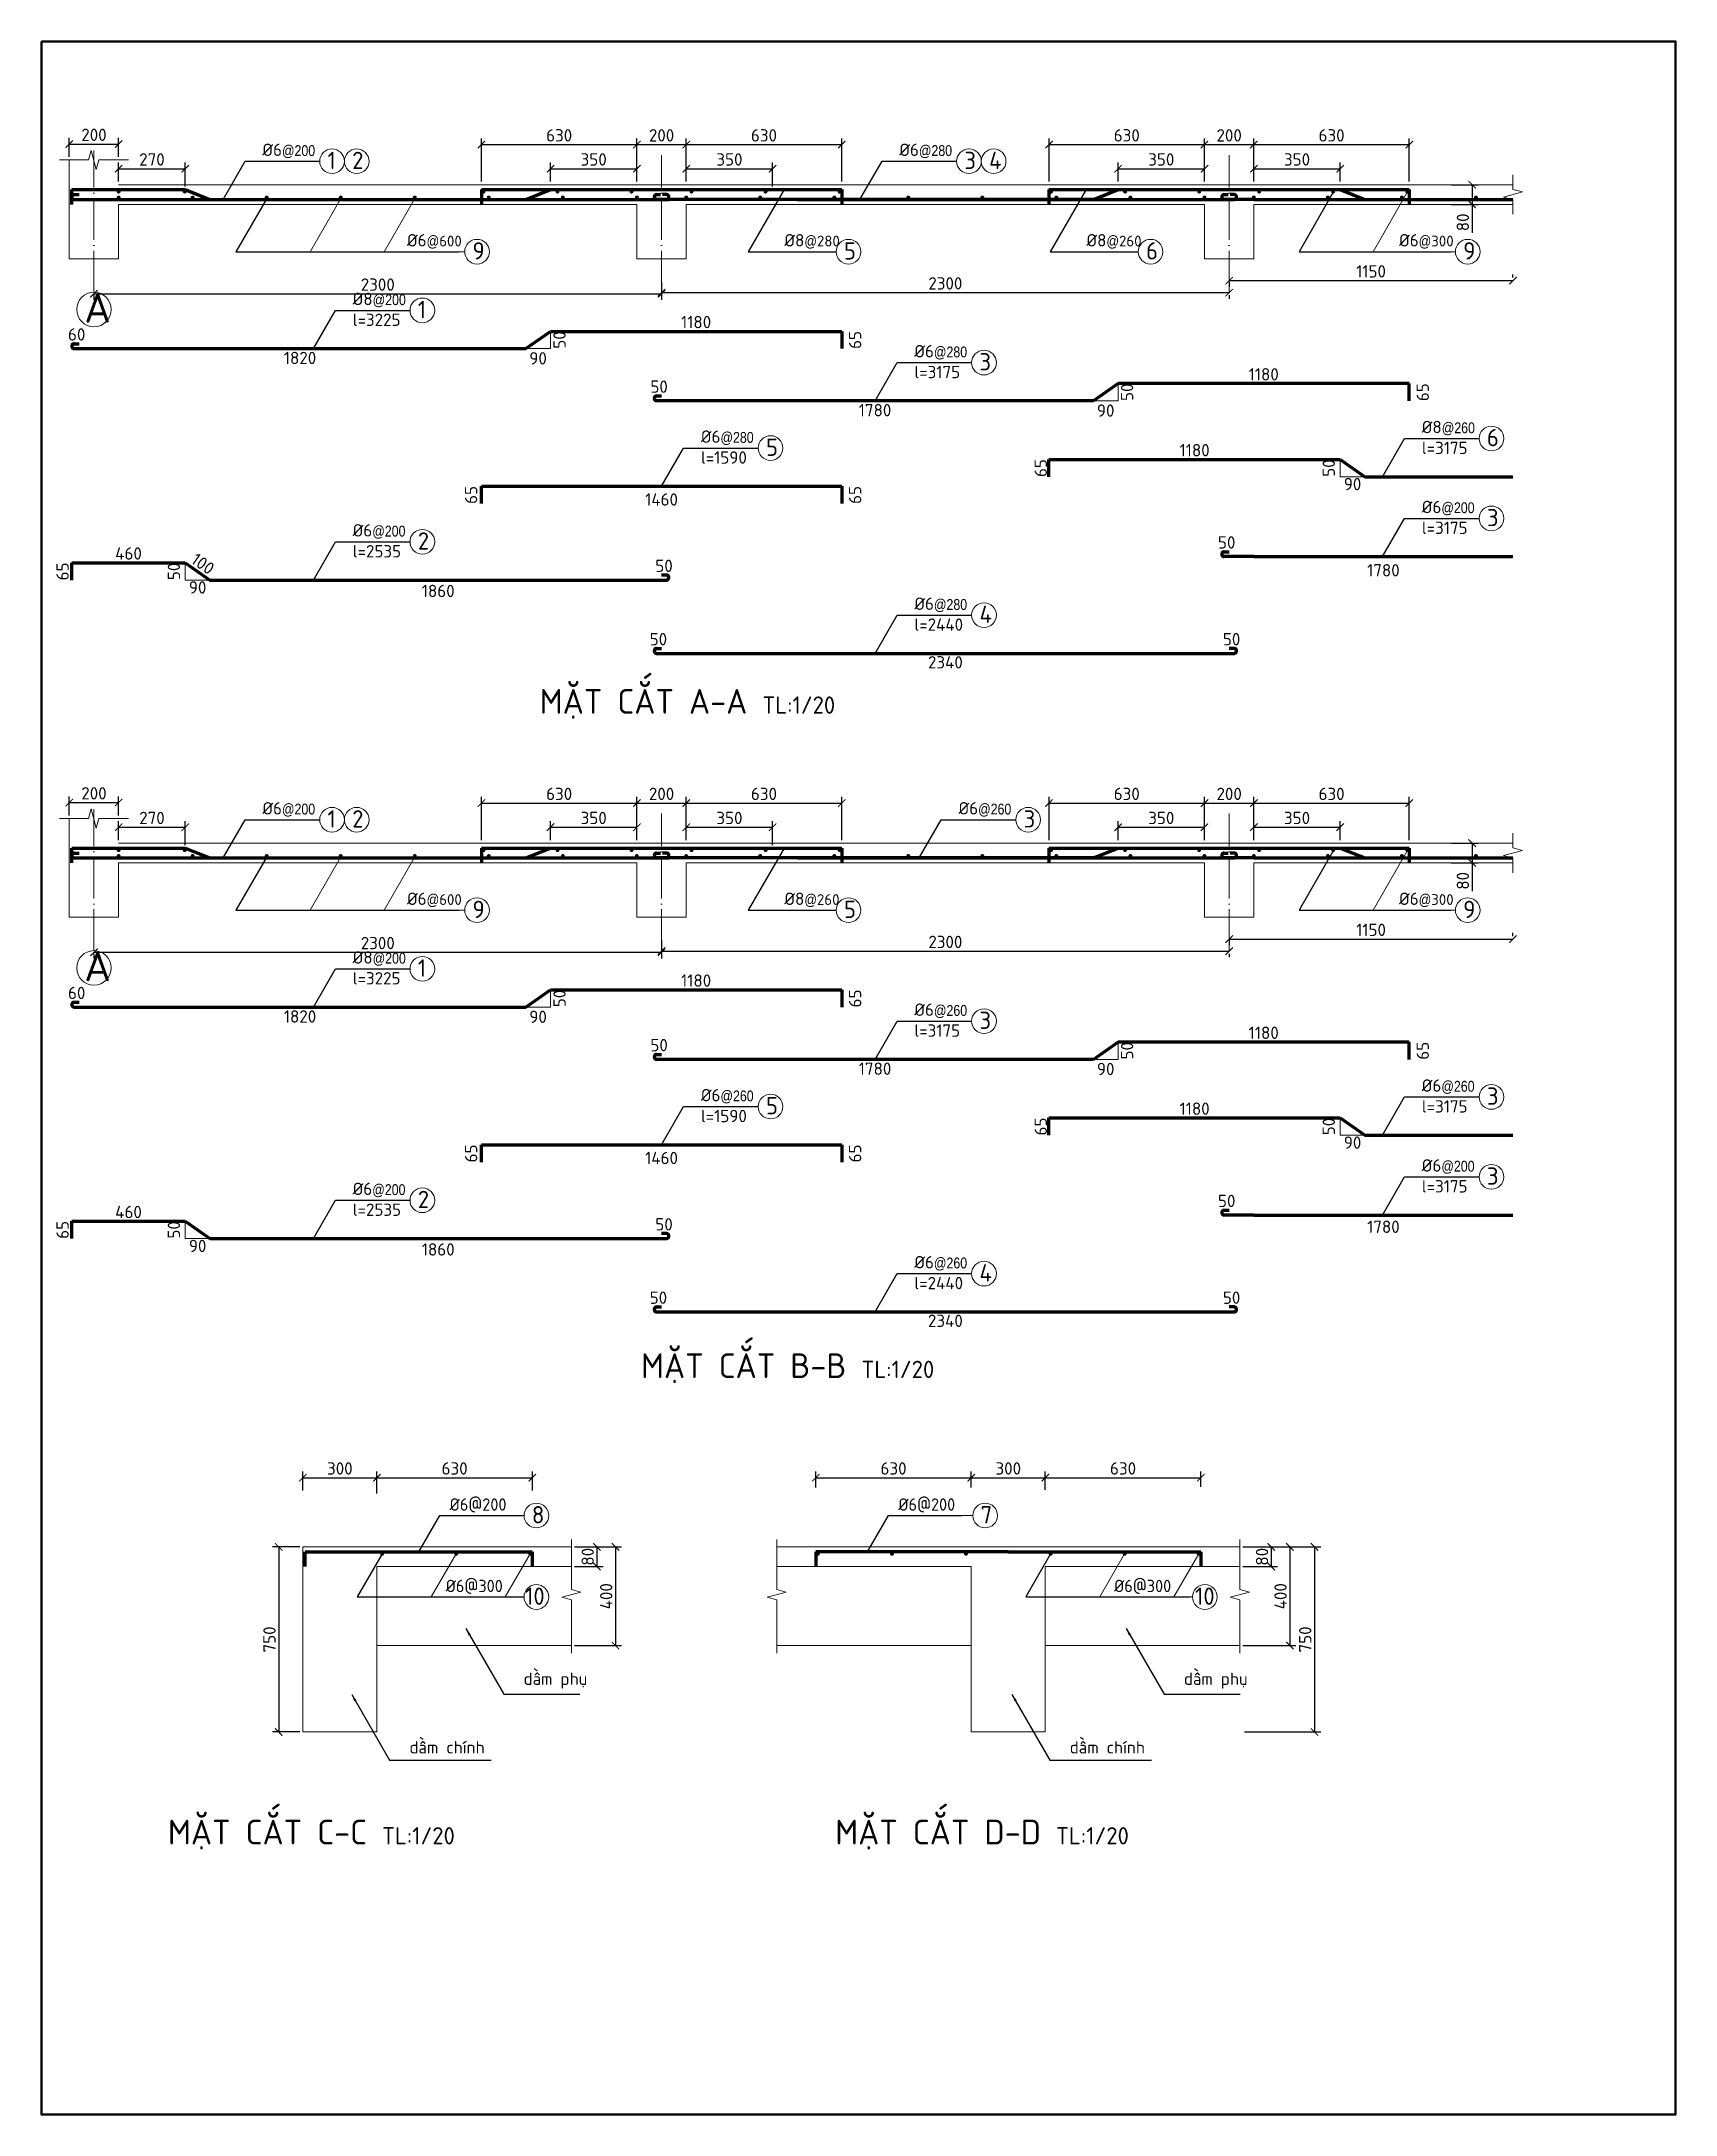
# Model space of a CAD drawing. Header units: millimetres. Extents: x 0 to 4970, y -594 to 1412.
# Drawn here: x 1410.9 to 1741.9, y 160.8 to 580.8 of the extents above; entities that cross this region are included whole.
import ezdxf

# ---------------------------------------------------------------- set-up
doc = ezdxf.new("R2010")
doc.units = ezdxf.units.MM
doc.header["$LTSCALE"] = 0.35
doc.header["$PDMODE"] = 3
doc.linetypes.add('ACAD_ISO04W100', pattern=[30, 24, -3, 0, -3])
doc.layers.get('0').update_dxf_attribs({"lineweight": 50})
for name, color, linetype, lineweight in [('CotThepSan', 13, 'Continuous', 70), ('DoVe', 1, 'Continuous', 18), ('Duong Bao San', 7, 'Continuous', 18), ('Kich Thuoc', 1, 'Continuous', 20), ('Ky Hieu', 4, 'Continuous', 20), ('Text', 40, 'Continuous', 20), ('Truc', 3, 'ACAD_ISO04W100', 20)]:
    doc.layers.add(name, color=color, linetype=linetype, lineweight=lineweight)
doc.styles.get("Standard").update_dxf_attribs({"font": 'isocpeur.ttf'})
doc.styles.add('VN', font='')
doc.styles.get('VN').set_extended_font_data('TCVN 7284')
doc.dimstyles.new('Dim20', dxfattribs={"dimtxt": 2.5, "dimasz": 1.5, "dimexe": 1.25, "dimexo": 0.625, "dimtad": 1, "dimlfac": 20, "dimtxsty": 'Standard', "dimblk": 'ARCHTICK', "dimcen": 2.5, "dimadec": 0, "dimazin": 0, "dimtfac": 1, "dimtmove": 0, "dimatfit": 3, "dimfxl": 1, "dimarcsym": 0})
doc.dimstyles.new('Dim20KT', dxfattribs={"dimtxt": 2.5, "dimasz": 1.5, "dimexe": 1.25, "dimexo": 0.625, "dimtad": 1, "dimlfac": 20, "dimtxsty": 'Standard', "dimblk": 'ARCHTICK', "dimcen": 2.5, "dimse1": 1, "dimse2": 1, "dimsd1": 1, "dimsd2": 1, "dimadec": 0, "dimazin": 0, "dimtfac": 1, "dimtmove": 0, "dimatfit": 3, "dimfxl": 1, "dimarcsym": 0})
doc.dimstyles.new('Dim50KT', dxfattribs={"dimtxt": 2.5, "dimasz": 1.5, "dimexe": 1.25, "dimexo": 0.625, "dimtad": 1, "dimlfac": 50, "dimtxsty": 'Standard', "dimblk": 'ARCHTICK', "dimcen": 2.5, "dimse1": 1, "dimse2": 1, "dimsd1": 1, "dimsd2": 1, "dimadec": 0, "dimazin": 0, "dimtfac": 1, "dimtmove": 0, "dimatfit": 3, "dimfxl": 1, "dimarcsym": 0})
doc.dimstyles.new('ISO-25', dxfattribs={"dimtxt": 2.5, "dimasz": 2.5, "dimexe": 1.25, "dimexo": 0.625, "dimtad": 1, "dimtxsty": 'Standard', "dimcen": 2.5, "dimadec": 0, "dimazin": 0, "dimtfac": 1, "dimtmove": 0, "dimatfit": 3, "dimfxl": 1, "dimarcsym": 0})

msp = doc.modelspace()

# ---------------------------------------------------------------- texts
at = {"layer": 'Ky Hieu', "style": 'VN'}
for s, p in [('1', (1468.831989, 554.936092)), ('2', (1473.831989, 554.936092)), ('3', (1597.87952, 554.936092)), ('4', (1602.87952, 554.936092)), ('9', (1498.208809, 536.60974)), ('5', (1573.471552, 536.60974)), ('6', (1634.672462, 536.60974)), ('9', (1698.935258, 536.60974)), ('1', (1487.127101, 524.723856)), ('3', (1600.92379, 514.138177)), ('5', (1557.67379, 496.823467)), ('6', (1703.735919, 498.772866)), ('3', (1703.735919, 482.579308)), ('2', (1487.127101, 477.840218)), ('4', (1600.92379, 462.976786)), ('1', (1468.831989, 421.52602)), ('2', (1473.831989, 421.52602)), ('3', (1609.877439, 421.52602)), ('9', (1498.208809, 403.199669)), ('5', (1573.471552, 403.199669)), ('9', (1698.935258, 403.199669)), ('1', (1487.127101, 391.313785)), ('3', (1600.92379, 380.728105)), ('5', (1557.67379, 363.413395)), ('3', (1703.735919, 365.362795)), ('3', (1703.735919, 349.169237)), ('2', (1487.127101, 344.430147)), ('4', (1600.92379, 329.566714)), ('8', (1510.239879, 280.553141)), ('7', (1601.150131, 280.553141)), ('10', (1508.869367, 264.05482)), ('10', (1644.608008, 264.05482))]:
    msp.add_text(s, height=3.5, dxfattribs=at).set_placement(p)
at = {"layer": 'Ky Hieu', "char_height": 2.5, "attachment_point": 7}
for s, insert in [('%%C6{\\fVNI-Helve-Condense|b0|i0|c0|p2;\\H0.875x;@200}', (1455.62567, 557.144226)), ('%%C6{\\fVNI-Helve-Condense|b0|i0|c0|p2;\\H0.875x;@280}', (1584.673201, 557.144226)), ('%%C6{\\fVNI-Helve-Condense|b0|i0|c0|p2;\\H0.875x;@\\fISOCPEUR|b0|i0|c0|p34;600}', (1484.931133, 538.817875)), ('%%C8{\\fVNI-Helve-Condense|b0|i0|c0|p2;\\H0.875x;@\\fISOCPEUR|b0|i0|c0|p34;280}', (1561.392242, 538.817875)), ('%%C8{\\fVNI-Helve-Condense|b0|i0|c0|p2;\\H0.875x;@\\fISOCPEUR|b0|i0|c0|p34;260}', (1622.593152, 538.817875)), ('%%C6{\\fVNI-Helve-Condense|b0|i0|c0|p2;\\H0.875x;@\\fISOCPEUR|b0|i0|c0|p34;300}', (1685.932972, 538.817875)), ('%%C8{\\fVNI-Helve-Condense|b0|i0|c0|p2;\\H0.875x;@200}', (1473.920781, 526.931991)), ('l=3225', (1473.94346, 523.141944)), ('%%C6{\\fVNI-Helve-Condense|b0|i0|c0|p2;\\H0.875x;@280}', (1587.717471, 516.346311)), ('l=3175', (1587.74015, 512.556265)), ('%%C6{\\fVNI-Helve-Condense|b0|i0|c0|p2;\\H0.875x;@280}', (1544.467471, 499.031601)), ('%%C8{\\fVNI-Helve-Condense|b0|i0|c0|p2;\\H0.875x;@260}', (1690.5296, 500.981001)), ('l=1590', (1544.49015, 495.241555)), ('l=3175', (1690.552279, 497.190954)), ('%%C6{\\fVNI-Helve-Condense|b0|i0|c0|p2;\\H0.875x;@200}', (1690.5296, 484.787443)), ('l=3175', (1690.552279, 480.997397)), ('%%C6{\\fVNI-Helve-Condense|b0|i0|c0|p2;\\H0.875x;@200}', (1473.920781, 480.048353)), ('l=2535', (1473.94346, 476.258307)), ('%%C6{\\fVNI-Helve-Condense|b0|i0|c0|p2;\\H0.875x;@280}', (1587.717471, 465.18492)), ('l=2440', (1587.74015, 461.394874)), ('%%C6{\\fVNI-Helve-Condense|b0|i0|c0|p2;\\H0.875x;@200}', (1455.62567, 423.734155)), ('%%C6{\\fVNI-Helve-Condense|b0|i0|c0|p2;\\H0.875x;@260}', (1596.67112, 423.734155)), ('%%C6{\\fVNI-Helve-Condense|b0|i0|c0|p2;\\H0.875x;@\\fISOCPEUR|b0|i0|c0|p34;600}', (1484.931133, 405.407803)), ('%%C8{\\fVNI-Helve-Condense|b0|i0|c0|p2;\\H0.875x;@\\fISOCPEUR|b0|i0|c0|p34;260}', (1561.392242, 405.407803)), ('%%C6{\\fVNI-Helve-Condense|b0|i0|c0|p2;\\H0.875x;@\\fISOCPEUR|b0|i0|c0|p34;300}', (1685.932972, 405.407803)), ('%%C8{\\fVNI-Helve-Condense|b0|i0|c0|p2;\\H0.875x;@200}', (1473.920781, 393.521919)), ('l=3225', (1473.94346, 389.731873)), ('%%C6{\\fVNI-Helve-Condense|b0|i0|c0|p2;\\H0.875x;@260}', (1587.717471, 382.93624)), ('l=3175', (1587.74015, 379.146194)), ('%%C6{\\fVNI-Helve-Condense|b0|i0|c0|p2;\\H0.875x;@260}', (1690.5296, 367.570929)), ('%%C6{\\fVNI-Helve-Condense|b0|i0|c0|p2;\\H0.875x;@260}', (1544.467471, 365.62153)), ('l=3175', (1690.552279, 363.780883)), ('l=1590', (1544.49015, 361.831484)), ('%%C6{\\fVNI-Helve-Condense|b0|i0|c0|p2;\\H0.875x;@200}', (1690.5296, 351.377372)), ('%%C6{\\fVNI-Helve-Condense|b0|i0|c0|p2;\\H0.875x;@200}', (1473.920781, 346.638282)), ('l=3175', (1690.552279, 347.587326)), ('l=2535', (1473.94346, 342.848236)), ('%%C6{\\fVNI-Helve-Condense|b0|i0|c0|p2;\\H0.875x;@260}', (1587.717471, 331.774849)), ('l=2440', (1587.74015, 327.984803))]:
    msp.add_mtext(s, dxfattribs=dict(at, insert=insert))
at = {"layer": 'Ky Hieu', "char_height": 2.5, "attachment_point": 7, "style": 'VN'}
for s, insert in [('%%C6@200', (1493.568004, 282.761275)), ('%%C6@200', (1584.478256, 282.761275)), ('%%C6@300', (1492.768182, 266.262955)), ('%%C6@300', (1628.198063, 266.262955))]:
    msp.add_mtext(s, dxfattribs=dict(at, insert=insert))
at = {"layer": 'Ky Hieu', "char_height": 2.5, "width": 16.51500642, "attachment_point": 1}
for s, insert in [('d{\\fTCVN 7284|b0|i0|c0|p34;ầ}m ph{\\fTCVN 7284|b0|i0|c0|p34;ụ}', (1508.553122, 250.331644)), ('d{\\fTCVN 7284|b0|i0|c0|p34;ầ}m ph{\\fTCVN 7284|b0|i0|c0|p34;ụ}', (1642.335489, 250.331644)), ('d{\\fTCVN 7284|b0|i0|c0|p34;ầ}m chính', (1485.42175, 236.441099)), ('d{\\fTCVN 7284|b0|i0|c0|p34;ầ}m chính', (1619.204118, 236.441099))]:
    msp.add_mtext(s, dxfattribs=dict(at, insert=insert))
at = {"layer": 'Text', "char_height": 6, "width": 3.31947027, "attachment_point": 1}
for insert in [(1419.545715, 529.814805), (1419.545715, 396.404734)]:
    msp.add_mtext('A', dxfattribs=dict(at, insert=insert))
at = {"layer": 'Text', "char_height": 5, "width": 119.00779123, "attachment_point": 8, "style": 'VN'}
for s, insert in [('^IMẶT CẮT A-A {\\H0.7x;TL:1/20}', (1540.235774, 443.546419)), ('^IMẶT CẮT B-B {\\H0.7x;TL:1/20}', (1560.534328, 308.954705)), ('^IMẶT CẮT C-C {\\H0.7x;TL:1/20}', (1464.043415, 214.463493)), ('^IMẶT CẮT D-D {\\H0.7x;TL:1/20}', (1599.918763, 214.463493))]:
    msp.add_mtext(s, dxfattribs=dict(at, insert=insert))

# ---------------------------------------------------------------- blocks, each defined once
blk = doc.blocks.new('*D264')
at = {"layer": 'Defpoints', "color": 0}
for p in [(1629.01, 378.06), (1688.01, 378.06), (1688.01, 378.06)]:
    blk.add_point(p, dxfattribs=at)
at = {"layer": 'Kich Thuoc', "color": 0, "insert": (1658.51, 379.94), "char_height": 2.5, "attachment_point": 5}
blk.add_mtext('1180', dxfattribs=at)
blk = doc.blocks.new('_ArchTick')
at = {"color": 0, "linetype": 'ByBlock', "const_width": 0.15}
blk.add_lwpolyline([(-0.5, -0.5), (0.5, 0.5)], dxfattribs=at)
blk = doc.blocks.new('*D265')
at = {"layer": 'Defpoints', "color": 0}
for p in [(1535.51, 374.56), (1624.01, 374.56), (1624.01, 370.79)]:
    blk.add_point(p, dxfattribs=at)
at = {"layer": 'Kich Thuoc', "color": 0, "insert": (1579.76, 372.67), "char_height": 2.5, "attachment_point": 5}
blk.add_mtext('1780', dxfattribs=at)
blk = doc.blocks.new('*D266')
at = {"layer": 'Defpoints', "color": 0}
for p in [(1535.51, 375.56), (1535.51, 375.56), (1536.51, 375.56)]:
    blk.add_point(p, dxfattribs=at)
at = {"layer": 'Kich Thuoc', "color": 0, "insert": (1536.01, 377.44), "char_height": 2.5, "attachment_point": 5}
blk.add_mtext('50', dxfattribs=at)
blk = doc.blocks.new('*D250')
at = {"layer": 'Defpoints', "color": 0}
for p in [(1514.01, 388.65), (1573.01, 388.65), (1573.01, 388.65)]:
    blk.add_point(p, dxfattribs=at)
at = {"layer": 'Kich Thuoc', "color": 0, "insert": (1543.51, 390.52), "char_height": 2.5, "attachment_point": 5}
blk.add_mtext('1180', dxfattribs=at)
blk = doc.blocks.new('*D267')
at = {"layer": 'Defpoints', "color": 0}
for p in [(1417.51, 385.15), (1509.01, 385.15), (1509.01, 381.38)]:
    blk.add_point(p, dxfattribs=at)
at = {"layer": 'Kich Thuoc', "color": 0, "insert": (1463.26, 383.25), "char_height": 2.5, "attachment_point": 5}
blk.add_mtext('1820', dxfattribs=at)
blk = doc.blocks.new('*D251')
at = {"layer": 'Defpoints', "color": 0}
for p in [(1417.51, 386.15), (1417.51, 386.15), (1418.51, 386.15)]:
    blk.add_point(p, dxfattribs=at)
at = {"layer": 'Kich Thuoc', "color": 0, "insert": (1418.01, 388.02), "char_height": 2.5, "attachment_point": 5}
blk.add_mtext('60', dxfattribs=at)
blk = doc.blocks.new('*D268')
at = {"layer": 'Defpoints', "color": 0}
for p in [(1417.01, 341.76), (1440.01, 341.76), (1440.01, 341.76)]:
    blk.add_point(p, dxfattribs=at)
at = {"layer": 'Kich Thuoc', "color": 0, "insert": (1428.51, 343.64), "char_height": 2.5, "attachment_point": 5}
blk.add_mtext('460', dxfattribs=at)
blk = doc.blocks.new('*D262')
at = {"layer": 'Defpoints', "color": 0}
for p in [(1445.01, 338.26), (1537.51, 338.26), (1537.51, 334.17)]:
    blk.add_point(p, dxfattribs=at)
at = {"layer": 'Kich Thuoc', "color": 0, "insert": (1491.26, 336.05), "char_height": 2.5, "attachment_point": 5}
blk.add_mtext('1860', dxfattribs=at)
blk = doc.blocks.new('*D235')
at = {"layer": 'Defpoints', "color": 0}
for p in [(1536.51, 339.26), (1536.51, 339.26), (1537.51, 339.26)]:
    blk.add_point(p, dxfattribs=at)
at = {"layer": 'Kich Thuoc', "color": 0, "insert": (1537.01, 341.14), "char_height": 2.5, "attachment_point": 5}
blk.add_mtext('50', dxfattribs=at)
blk = doc.blocks.new('*D236')
at = {"layer": 'Defpoints', "color": 0}
for p in [(1651.51, 324.4), (1651.51, 324.4), (1652.51, 324.4)]:
    blk.add_point(p, dxfattribs=at)
at = {"layer": 'Kich Thuoc', "color": 0, "insert": (1652.01, 326.28), "char_height": 2.5, "attachment_point": 5}
blk.add_mtext('50', dxfattribs=at)
blk = doc.blocks.new('*D237')
at = {"layer": 'Defpoints', "color": 0}
for p in [(1650.51, 344), (1650.51, 344), (1651.51, 344)]:
    blk.add_point(p, dxfattribs=at)
at = {"layer": 'Kich Thuoc', "color": 0, "insert": (1651.01, 345.88), "char_height": 2.5, "attachment_point": 5}
blk.add_mtext('50', dxfattribs=at)
blk = doc.blocks.new('*D263')
at = {"layer": 'Defpoints', "color": 0}
for p in [(1615.01, 362.7), (1674.01, 362.7), (1674.01, 362.7)]:
    blk.add_point(p, dxfattribs=at)
at = {"layer": 'Kich Thuoc', "color": 0, "insert": (1644.51, 364.57), "char_height": 2.5, "attachment_point": 5}
blk.add_mtext('1180', dxfattribs=at)
blk = doc.blocks.new('*D238')
at = {"layer": 'Defpoints', "color": 0}
for p in [(1440.01, 421.59), (1426.51, 418.36), (1440.01, 417.36)]:
    blk.add_point(p, dxfattribs=at)
at = {"layer": 'Kich Thuoc', "color": 0, "lineweight": -2}
for p, q in [((1426.51, 418.98), (1426.51, 422.84)), ((1426.51, 421.59), (1440.01, 421.59)), ((1440.01, 417.98), (1440.01, 422.84))]:
    blk.add_line(p, q, dxfattribs=at)
at = {"layer": 'Kich Thuoc', "color": 0, "lineweight": -2, "xscale": 1.5, "yscale": 1.5, "zscale": 1.5, "rotation": 180}
blk.add_blockref('_ArchTick', (1426.51, 421.59), dxfattribs=at)
at = {"layer": 'Kich Thuoc', "color": 0, "lineweight": -2, "xscale": 1.5, "yscale": 1.5, "zscale": 1.5}
blk.add_blockref('_ArchTick', (1440.01, 421.59), dxfattribs=at)
at = {"layer": 'Kich Thuoc', "color": 0, "insert": (1433.26, 423.47), "char_height": 2.5, "attachment_point": 5}
blk.add_mtext('270', dxfattribs=at)
blk = doc.blocks.new('*D239')
at = {"layer": 'Defpoints', "color": 0}
for p in [(1531.51, 421.59), (1514.01, 418.36), (1531.51, 418.36)]:
    blk.add_point(p, dxfattribs=at)
at = {"layer": 'Kich Thuoc', "color": 0, "lineweight": -2}
for p, q in [((1514.01, 418.98), (1514.01, 422.84)), ((1514.01, 421.59), (1531.51, 421.59)), ((1531.51, 418.98), (1531.51, 422.84))]:
    blk.add_line(p, q, dxfattribs=at)
at = {"layer": 'Kich Thuoc', "color": 0, "lineweight": -2, "xscale": 1.5, "yscale": 1.5, "zscale": 1.5, "rotation": 180}
blk.add_blockref('_ArchTick', (1514.01, 421.59), dxfattribs=at)
at = {"layer": 'Kich Thuoc', "color": 0, "lineweight": -2, "xscale": 1.5, "yscale": 1.5, "zscale": 1.5}
blk.add_blockref('_ArchTick', (1531.51, 421.59), dxfattribs=at)
at = {"layer": 'Kich Thuoc', "color": 0, "insert": (1522.76, 423.47), "char_height": 2.5, "attachment_point": 5}
blk.add_mtext('350', dxfattribs=at)
blk = doc.blocks.new('*D240')
at = {"layer": 'Defpoints', "color": 0}
for p in [(1559.01, 421.59), (1541.51, 418.36), (1559.01, 417.36)]:
    blk.add_point(p, dxfattribs=at)
at = {"layer": 'Kich Thuoc', "color": 0, "lineweight": -2}
for p, q in [((1541.51, 418.98), (1541.51, 422.84)), ((1541.51, 421.59), (1559.01, 421.59)), ((1559.01, 417.98), (1559.01, 422.84))]:
    blk.add_line(p, q, dxfattribs=at)
at = {"layer": 'Kich Thuoc', "color": 0, "lineweight": -2, "xscale": 1.5, "yscale": 1.5, "zscale": 1.5, "rotation": 180}
blk.add_blockref('_ArchTick', (1541.51, 421.59), dxfattribs=at)
at = {"layer": 'Kich Thuoc', "color": 0, "lineweight": -2, "xscale": 1.5, "yscale": 1.5, "zscale": 1.5}
blk.add_blockref('_ArchTick', (1559.01, 421.59), dxfattribs=at)
at = {"layer": 'Kich Thuoc', "color": 0, "insert": (1550.26, 423.47), "char_height": 2.5, "attachment_point": 5}
blk.add_mtext('350', dxfattribs=at)
blk = doc.blocks.new('*D241')
at = {"layer": 'Defpoints', "color": 0}
for p in [(1531.51, 426.48), (1500.01, 418.36), (1531.51, 418.36)]:
    blk.add_point(p, dxfattribs=at)
at = {"layer": 'Kich Thuoc', "color": 0, "lineweight": -2}
for p, q in [((1500.01, 418.98), (1500.01, 427.73)), ((1500.01, 426.48), (1531.51, 426.48)), ((1531.51, 418.98), (1531.51, 427.73))]:
    blk.add_line(p, q, dxfattribs=at)
at = {"layer": 'Kich Thuoc', "color": 0, "lineweight": -2, "xscale": 1.5, "yscale": 1.5, "zscale": 1.5, "rotation": 180}
blk.add_blockref('_ArchTick', (1500.01, 426.48), dxfattribs=at)
at = {"layer": 'Kich Thuoc', "color": 0, "lineweight": -2, "xscale": 1.5, "yscale": 1.5, "zscale": 1.5}
blk.add_blockref('_ArchTick', (1531.51, 426.48), dxfattribs=at)
at = {"layer": 'Kich Thuoc', "color": 0, "insert": (1515.76, 428.35), "char_height": 2.5, "attachment_point": 5}
blk.add_mtext('630', dxfattribs=at)
blk = doc.blocks.new('*D242')
at = {"layer": 'Defpoints', "color": 0}
for p in [(1541.51, 426.48), (1531.51, 418.98), (1541.51, 418.98)]:
    blk.add_point(p, dxfattribs=at)
at = {"layer": 'Kich Thuoc', "color": 0, "lineweight": -2}
for p, q in [((1531.51, 419.61), (1531.51, 427.73)), ((1531.51, 426.48), (1541.51, 426.48)), ((1541.51, 419.61), (1541.51, 427.73))]:
    blk.add_line(p, q, dxfattribs=at)
at = {"layer": 'Kich Thuoc', "color": 0, "lineweight": -2, "xscale": 1.5, "yscale": 1.5, "zscale": 1.5, "rotation": 180}
blk.add_blockref('_ArchTick', (1531.51, 426.48), dxfattribs=at)
at = {"layer": 'Kich Thuoc', "color": 0, "lineweight": -2, "xscale": 1.5, "yscale": 1.5, "zscale": 1.5}
blk.add_blockref('_ArchTick', (1541.51, 426.48), dxfattribs=at)
at = {"layer": 'Kich Thuoc', "color": 0, "insert": (1536.51, 428.35), "char_height": 2.5, "attachment_point": 5}
blk.add_mtext('200', dxfattribs=at)
blk = doc.blocks.new('*D243')
at = {"layer": 'Defpoints', "color": 0}
for p in [(1573.01, 426.48), (1541.51, 418.98), (1573.01, 418.36)]:
    blk.add_point(p, dxfattribs=at)
at = {"layer": 'Kich Thuoc', "color": 0, "lineweight": -2}
for p, q in [((1541.51, 419.61), (1541.51, 427.73)), ((1541.51, 426.48), (1573.01, 426.48)), ((1573.01, 418.98), (1573.01, 427.73))]:
    blk.add_line(p, q, dxfattribs=at)
at = {"layer": 'Kich Thuoc', "color": 0, "lineweight": -2, "xscale": 1.5, "yscale": 1.5, "zscale": 1.5, "rotation": 180}
blk.add_blockref('_ArchTick', (1541.51, 426.48), dxfattribs=at)
at = {"layer": 'Kich Thuoc', "color": 0, "lineweight": -2, "xscale": 1.5, "yscale": 1.5, "zscale": 1.5}
blk.add_blockref('_ArchTick', (1573.01, 426.48), dxfattribs=at)
at = {"layer": 'Kich Thuoc', "color": 0, "insert": (1557.26, 428.35), "char_height": 2.5, "attachment_point": 5}
blk.add_mtext('630', dxfattribs=at)
blk = doc.blocks.new('*D244')
at = {"layer": 'Defpoints', "color": 0}
for p in [(1695.88, 418.36), (1695.88, 414.36), (1700.74, 414.36)]:
    blk.add_point(p, dxfattribs=at)
at = {"layer": 'Kich Thuoc', "color": 0, "lineweight": -2}
for p, q in [((1696.51, 418.36), (1701.99, 418.36)), ((1700.74, 418.36), (1700.74, 414.36)), ((1696.51, 414.36), (1701.99, 414.36)), ((1700.74, 414.36), (1700.74, 408.61))]:
    blk.add_line(p, q, dxfattribs=at)
at = {"layer": 'Kich Thuoc', "color": 0, "lineweight": -2, "xscale": 1.5, "yscale": 1.5, "zscale": 1.5}
for p, rotation in [((1700.74, 418.36), 90), ((1700.74, 414.36), 270)]:
    blk.add_blockref('_ArchTick', p, dxfattribs=dict(at, rotation=rotation))
at = {"layer": 'Kich Thuoc', "color": 0, "insert": (1698.86, 410.73), "char_height": 2.5, "attachment_point": 5, "rotation": 90}
blk.add_mtext('80', dxfattribs=at)
blk = doc.blocks.new('*D245')
at = {"layer": 'Defpoints', "color": 0}
for p in [(1646.51, 421.59), (1629.01, 418.36), (1646.51, 418.36)]:
    blk.add_point(p, dxfattribs=at)
at = {"layer": 'Kich Thuoc', "color": 0, "lineweight": -2}
for p, q in [((1629.01, 418.98), (1629.01, 422.84)), ((1629.01, 421.59), (1646.51, 421.59)), ((1646.51, 418.98), (1646.51, 422.84))]:
    blk.add_line(p, q, dxfattribs=at)
at = {"layer": 'Kich Thuoc', "color": 0, "lineweight": -2, "xscale": 1.5, "yscale": 1.5, "zscale": 1.5, "rotation": 180}
blk.add_blockref('_ArchTick', (1629.01, 421.59), dxfattribs=at)
at = {"layer": 'Kich Thuoc', "color": 0, "lineweight": -2, "xscale": 1.5, "yscale": 1.5, "zscale": 1.5}
blk.add_blockref('_ArchTick', (1646.51, 421.59), dxfattribs=at)
at = {"layer": 'Kich Thuoc', "color": 0, "insert": (1637.76, 423.47), "char_height": 2.5, "attachment_point": 5}
blk.add_mtext('350', dxfattribs=at)
blk = doc.blocks.new('*D246')
at = {"layer": 'Defpoints', "color": 0}
for p in [(1674.01, 421.59), (1656.51, 418.36), (1674.01, 418.36)]:
    blk.add_point(p, dxfattribs=at)
at = {"layer": 'Kich Thuoc', "color": 0, "lineweight": -2}
for p, q in [((1656.51, 418.98), (1656.51, 422.84)), ((1656.51, 421.59), (1674.01, 421.59)), ((1674.01, 418.98), (1674.01, 422.84))]:
    blk.add_line(p, q, dxfattribs=at)
at = {"layer": 'Kich Thuoc', "color": 0, "lineweight": -2, "xscale": 1.5, "yscale": 1.5, "zscale": 1.5, "rotation": 180}
blk.add_blockref('_ArchTick', (1656.51, 421.59), dxfattribs=at)
at = {"layer": 'Kich Thuoc', "color": 0, "lineweight": -2, "xscale": 1.5, "yscale": 1.5, "zscale": 1.5}
blk.add_blockref('_ArchTick', (1674.01, 421.59), dxfattribs=at)
at = {"layer": 'Kich Thuoc', "color": 0, "insert": (1665.26, 423.47), "char_height": 2.5, "attachment_point": 5}
blk.add_mtext('350', dxfattribs=at)
blk = doc.blocks.new('*D247')
at = {"layer": 'Defpoints', "color": 0}
for p in [(1646.51, 426.48), (1615.01, 418.36), (1646.51, 418.36)]:
    blk.add_point(p, dxfattribs=at)
at = {"layer": 'Kich Thuoc', "color": 0, "lineweight": -2}
for p, q in [((1615.01, 418.98), (1615.01, 427.73)), ((1615.01, 426.48), (1646.51, 426.48)), ((1646.51, 418.98), (1646.51, 427.73))]:
    blk.add_line(p, q, dxfattribs=at)
at = {"layer": 'Kich Thuoc', "color": 0, "lineweight": -2, "xscale": 1.5, "yscale": 1.5, "zscale": 1.5, "rotation": 180}
blk.add_blockref('_ArchTick', (1615.01, 426.48), dxfattribs=at)
at = {"layer": 'Kich Thuoc', "color": 0, "lineweight": -2, "xscale": 1.5, "yscale": 1.5, "zscale": 1.5}
blk.add_blockref('_ArchTick', (1646.51, 426.48), dxfattribs=at)
at = {"layer": 'Kich Thuoc', "color": 0, "insert": (1630.76, 428.35), "char_height": 2.5, "attachment_point": 5}
blk.add_mtext('630', dxfattribs=at)
blk = doc.blocks.new('*D248')
at = {"layer": 'Defpoints', "color": 0}
for p in [(1656.51, 426.48), (1646.51, 418.98), (1656.51, 418.98)]:
    blk.add_point(p, dxfattribs=at)
at = {"layer": 'Kich Thuoc', "color": 0, "lineweight": -2}
for p, q in [((1646.51, 419.61), (1646.51, 427.73)), ((1646.51, 426.48), (1656.51, 426.48)), ((1656.51, 419.61), (1656.51, 427.73))]:
    blk.add_line(p, q, dxfattribs=at)
at = {"layer": 'Kich Thuoc', "color": 0, "lineweight": -2, "xscale": 1.5, "yscale": 1.5, "zscale": 1.5, "rotation": 180}
blk.add_blockref('_ArchTick', (1646.51, 426.48), dxfattribs=at)
at = {"layer": 'Kich Thuoc', "color": 0, "lineweight": -2, "xscale": 1.5, "yscale": 1.5, "zscale": 1.5}
blk.add_blockref('_ArchTick', (1656.51, 426.48), dxfattribs=at)
at = {"layer": 'Kich Thuoc', "color": 0, "insert": (1651.51, 428.35), "char_height": 2.5, "attachment_point": 5}
blk.add_mtext('200', dxfattribs=at)
blk = doc.blocks.new('*D249')
at = {"layer": 'Defpoints', "color": 0}
for p in [(1688.01, 426.48), (1656.51, 418.98), (1688.01, 418.36)]:
    blk.add_point(p, dxfattribs=at)
at = {"layer": 'Kich Thuoc', "color": 0, "lineweight": -2}
for p, q in [((1656.51, 419.61), (1656.51, 427.73)), ((1656.51, 426.48), (1688.01, 426.48)), ((1688.01, 418.98), (1688.01, 427.73))]:
    blk.add_line(p, q, dxfattribs=at)
at = {"layer": 'Kich Thuoc', "color": 0, "lineweight": -2, "xscale": 1.5, "yscale": 1.5, "zscale": 1.5, "rotation": 180}
blk.add_blockref('_ArchTick', (1656.51, 426.48), dxfattribs=at)
at = {"layer": 'Kich Thuoc', "color": 0, "lineweight": -2, "xscale": 1.5, "yscale": 1.5, "zscale": 1.5}
blk.add_blockref('_ArchTick', (1688.01, 426.48), dxfattribs=at)
at = {"layer": 'Kich Thuoc', "color": 0, "insert": (1672.26, 428.35), "char_height": 2.5, "attachment_point": 5}
blk.add_mtext('630', dxfattribs=at)
blk = doc.blocks.new('*D252')
at = {"layer": 'Defpoints', "color": 0}
for p in [(1535.37, 324.4), (1535.37, 324.4), (1536.37, 324.4)]:
    blk.add_point(p, dxfattribs=at)
at = {"layer": 'Kich Thuoc', "color": 0, "insert": (1535.87, 326.28), "char_height": 2.5, "attachment_point": 5}
blk.add_mtext('50', dxfattribs=at)
blk = doc.blocks.new('*D269')
at = {"layer": 'Defpoints', "color": 0}
for p in [(1535.51, 323.4), (1652.51, 323.4), (1652.51, 319.72)]:
    blk.add_point(p, dxfattribs=at)
at = {"layer": 'Kich Thuoc', "color": 0, "insert": (1594.01, 321.59), "char_height": 2.5, "attachment_point": 5}
blk.add_mtext('2340', dxfattribs=at)
blk = doc.blocks.new('*D253')
at = {"layer": 'Defpoints', "color": 0}
for p in [(1500.01, 352.7), (1573.01, 352.7), (1573.01, 352.7)]:
    blk.add_point(p, dxfattribs=at)
at = {"layer": 'Kich Thuoc', "color": 0, "insert": (1536.51, 354.58), "char_height": 2.5, "attachment_point": 5}
blk.add_mtext('1460', dxfattribs=at)
blk = doc.blocks.new('*D254')
at = {"layer": 'Defpoints', "color": 0}
for p in [(1514.01, 388.65), (1514.01, 385.15), (1517.7, 385.15)]:
    blk.add_point(p, dxfattribs=at)
at = {"layer": 'Kich Thuoc', "color": 0, "insert": (1515.83, 386.9), "char_height": 2.5, "attachment_point": 5, "rotation": 90}
blk.add_mtext('50', dxfattribs=at)
blk = doc.blocks.new('*D255')
at = {"layer": 'Defpoints', "color": 0}
for p in [(1509.01, 385.15), (1513.97, 385.15), (1513.97, 381.31)]:
    blk.add_point(p, dxfattribs=at)
at = {"layer": 'Kich Thuoc', "color": 0, "insert": (1511.49, 383.18), "char_height": 2.5, "attachment_point": 5}
blk.add_mtext('90', dxfattribs=at)
blk = doc.blocks.new('*D256')
at = {"layer": 'Defpoints', "color": 0}
for p in [(1629.01, 378.06), (1629.01, 374.56), (1632.7, 374.56)]:
    blk.add_point(p, dxfattribs=at)
at = {"layer": 'Kich Thuoc', "color": 0, "insert": (1630.83, 376.31), "char_height": 2.5, "attachment_point": 5, "rotation": 90}
blk.add_mtext('50', dxfattribs=at)
blk = doc.blocks.new('*D257')
at = {"layer": 'Defpoints', "color": 0}
for p in [(1624.01, 374.56), (1628.97, 374.56), (1628.97, 370.72)]:
    blk.add_point(p, dxfattribs=at)
at = {"layer": 'Kich Thuoc', "color": 0, "insert": (1626.49, 372.6), "char_height": 2.5, "attachment_point": 5}
blk.add_mtext('90', dxfattribs=at)
blk = doc.blocks.new('*D258')
at = {"layer": 'Defpoints', "color": 0}
for p in [(1674.01, 362.7), (1673.57, 359.2), (1674.01, 359.2)]:
    blk.add_point(p, dxfattribs=at)
at = {"layer": 'Kich Thuoc', "color": 0, "insert": (1671.7, 360.95), "char_height": 2.5, "attachment_point": 5, "rotation": 90}
blk.add_mtext('50', dxfattribs=at)
blk = doc.blocks.new('*D259')
at = {"layer": 'Defpoints', "color": 0}
for p in [(1674.01, 359.2), (1679.01, 359.2), (1679.01, 355.82)]:
    blk.add_point(p, dxfattribs=at)
at = {"layer": 'Kich Thuoc', "color": 0, "insert": (1676.51, 357.7), "char_height": 2.5, "attachment_point": 5}
blk.add_mtext('90', dxfattribs=at)
blk = doc.blocks.new('*D260')
at = {"layer": 'Defpoints', "color": 0}
for p in [(1440.01, 341.76), (1439.57, 338.26), (1440.01, 338.26)]:
    blk.add_point(p, dxfattribs=at)
at = {"layer": 'Kich Thuoc', "color": 0, "insert": (1437.7, 340.01), "char_height": 2.5, "attachment_point": 5, "rotation": 90}
blk.add_mtext('50', dxfattribs=at)
blk = doc.blocks.new('*D261')
at = {"layer": 'Defpoints', "color": 0}
for p in [(1440.01, 338.26), (1445.01, 338.26), (1445.01, 334.89)]:
    blk.add_point(p, dxfattribs=at)
at = {"layer": 'Kich Thuoc', "color": 0, "insert": (1442.51, 336.76), "char_height": 2.5, "attachment_point": 5}
blk.add_mtext('90', dxfattribs=at)
blk = doc.blocks.new('*D270')
at = {"layer": 'Defpoints', "color": 0}
for p in [(1536.51, 399.26), (1421.51, 396.58), (1536.51, 396.25)]:
    blk.add_point(p, dxfattribs=at)
at = {"layer": 'Kich Thuoc', "color": 0, "lineweight": -2}
for p, q in [((1421.51, 396.25), (1536.51, 396.25)), ((1421.51, 395.96), (1421.51, 395)), ((1536.51, 398.64), (1536.51, 395))]:
    blk.add_line(p, q, dxfattribs=at)
at = {"layer": 'Kich Thuoc', "color": 0, "lineweight": -2, "xscale": 1.5, "yscale": 1.5, "zscale": 1.5, "rotation": 180}
blk.add_blockref('_ArchTick', (1421.51, 396.25), dxfattribs=at)
at = {"layer": 'Kich Thuoc', "color": 0, "lineweight": -2, "xscale": 1.5, "yscale": 1.5, "zscale": 1.5}
blk.add_blockref('_ArchTick', (1536.51, 396.25), dxfattribs=at)
at = {"layer": 'Kich Thuoc', "color": 0, "insert": (1479.01, 398.12), "char_height": 2.5, "attachment_point": 5}
blk.add_mtext('2300', dxfattribs=at)
blk = doc.blocks.new('*D271')
at = {"layer": 'Defpoints', "color": 0}
for p in [(1536.51, 399.26), (1651.51, 396.58), (1651.51, 396.49)]:
    blk.add_point(p, dxfattribs=at)
at = {"layer": 'Kich Thuoc', "color": 0, "lineweight": -2}
for p, q in [((1536.51, 398.64), (1536.51, 395.24)), ((1536.51, 396.49), (1651.51, 396.49)), ((1651.51, 395.96), (1651.51, 395.24))]:
    blk.add_line(p, q, dxfattribs=at)
at = {"layer": 'Kich Thuoc', "color": 0, "lineweight": -2, "xscale": 1.5, "yscale": 1.5, "zscale": 1.5, "rotation": 180}
blk.add_blockref('_ArchTick', (1536.51, 396.49), dxfattribs=at)
at = {"layer": 'Kich Thuoc', "color": 0, "lineweight": -2, "xscale": 1.5, "yscale": 1.5, "zscale": 1.5}
blk.add_blockref('_ArchTick', (1651.51, 396.49), dxfattribs=at)
at = {"layer": 'Kich Thuoc', "color": 0, "insert": (1594.01, 398.36), "char_height": 2.5, "attachment_point": 5}
blk.add_mtext('2300', dxfattribs=at)
blk = doc.blocks.new('*D228')
at = {"layer": 'Defpoints', "color": 0}
for p in [(1573.01, 388.65), (1577.6, 388.65), (1573.01, 385.15)]:
    blk.add_point(p, dxfattribs=at)
at = {"layer": 'Kich Thuoc', "color": 0, "insert": (1575.73, 386.9), "char_height": 2.5, "attachment_point": 5, "rotation": 90}
blk.add_mtext('65', dxfattribs=at)
blk = doc.blocks.new('*D229')
at = {"layer": 'Defpoints', "color": 0}
for p in [(1573.01, 357.25), (1577.6, 357.25), (1573.01, 353.75)]:
    blk.add_point(p, dxfattribs=at)
at = {"layer": 'Kich Thuoc', "color": 0, "insert": (1575.73, 355.5), "char_height": 2.5, "attachment_point": 5, "rotation": 90}
blk.add_mtext('65', dxfattribs=at)
blk = doc.blocks.new('*D230')
at = {"layer": 'Defpoints', "color": 0}
for p in [(1688.01, 378.06), (1692.6, 378.06), (1688.01, 374.56)]:
    blk.add_point(p, dxfattribs=at)
at = {"layer": 'Kich Thuoc', "color": 0, "insert": (1690.73, 376.31), "char_height": 2.5, "attachment_point": 5, "rotation": 90}
blk.add_mtext('65', dxfattribs=at)
blk = doc.blocks.new('*D231')
at = {"layer": 'Defpoints', "color": 0}
for p in [(1412.43, 341.76), (1417.03, 341.76), (1412.43, 338.26)]:
    blk.add_point(p, dxfattribs=at)
at = {"layer": 'Kich Thuoc', "color": 0, "insert": (1415.15, 340.01), "char_height": 2.5, "attachment_point": 5, "rotation": 90}
blk.add_mtext('65', dxfattribs=at)
blk = doc.blocks.new('*D232')
at = {"layer": 'Defpoints', "color": 0}
for p in [(1495.2, 357.25), (1499.79, 357.25), (1495.2, 353.75)]:
    blk.add_point(p, dxfattribs=at)
at = {"layer": 'Kich Thuoc', "color": 0, "insert": (1497.92, 355.5), "char_height": 2.5, "attachment_point": 5, "rotation": 90}
blk.add_mtext('65', dxfattribs=at)
blk = doc.blocks.new('*D233')
at = {"layer": 'Defpoints', "color": 0}
for p in [(1610.61, 362.7), (1615.21, 362.7), (1610.61, 359.2)]:
    blk.add_point(p, dxfattribs=at)
at = {"layer": 'Kich Thuoc', "color": 0, "insert": (1613.34, 360.95), "char_height": 2.5, "attachment_point": 5, "rotation": 90}
blk.add_mtext('65', dxfattribs=at)
blk = doc.blocks.new('*D234')
at = {"layer": 'Defpoints', "color": 0}
for p in [(1651.51, 399.26), (1709.01, 398.92), (1709.01, 398.92)]:
    blk.add_point(p, dxfattribs=at)
at = {"layer": 'Kich Thuoc', "color": 0, "lineweight": -2}
for p, q in [((1709.01, 399.55), (1709.01, 400.17)), ((1651.51, 398.92), (1709.01, 398.92)), ((1651.51, 398.64), (1651.51, 397.67))]:
    blk.add_line(p, q, dxfattribs=at)
at = {"layer": 'Kich Thuoc', "color": 0, "lineweight": -2, "xscale": 1.5, "yscale": 1.5, "zscale": 1.5, "rotation": 180}
blk.add_blockref('_ArchTick', (1651.51, 398.92), dxfattribs=at)
at = {"layer": 'Kich Thuoc', "color": 0, "lineweight": -2, "xscale": 1.5, "yscale": 1.5, "zscale": 1.5}
blk.add_blockref('_ArchTick', (1709.01, 398.92), dxfattribs=at)
at = {"layer": 'Kich Thuoc', "color": 0, "insert": (1680.26, 400.8), "char_height": 2.5, "attachment_point": 5}
blk.add_mtext('1150', dxfattribs=at)
blk = doc.blocks.new('*D307')
at = {"layer": 'Defpoints', "color": 0}
for p in [(1629.01, 511.47), (1688.01, 511.47), (1688.01, 511.47)]:
    blk.add_point(p, dxfattribs=at)
at = {"layer": 'Kich Thuoc', "color": 0, "insert": (1658.51, 513.35), "char_height": 2.5, "attachment_point": 5}
blk.add_mtext('1180', dxfattribs=at)
blk = doc.blocks.new('*D308')
at = {"layer": 'Defpoints', "color": 0}
for p in [(1535.51, 507.97), (1624.01, 507.97), (1624.01, 504.2)]:
    blk.add_point(p, dxfattribs=at)
at = {"layer": 'Kich Thuoc', "color": 0, "insert": (1579.76, 506.08), "char_height": 2.5, "attachment_point": 5}
blk.add_mtext('1780', dxfattribs=at)
blk = doc.blocks.new('*D309')
at = {"layer": 'Defpoints', "color": 0}
for p in [(1535.51, 508.97), (1535.51, 508.97), (1536.51, 508.97)]:
    blk.add_point(p, dxfattribs=at)
at = {"layer": 'Kich Thuoc', "color": 0, "insert": (1536.01, 510.85), "char_height": 2.5, "attachment_point": 5}
blk.add_mtext('50', dxfattribs=at)
blk = doc.blocks.new('*D272')
at = {"layer": 'Defpoints', "color": 0}
for p in [(1514.01, 522.06), (1573.01, 522.06), (1573.01, 522.06)]:
    blk.add_point(p, dxfattribs=at)
at = {"layer": 'Kich Thuoc', "color": 0, "insert": (1543.51, 523.93), "char_height": 2.5, "attachment_point": 5}
blk.add_mtext('1180', dxfattribs=at)
blk = doc.blocks.new('*D310')
at = {"layer": 'Defpoints', "color": 0}
for p in [(1417.51, 518.56), (1509.01, 518.56), (1509.01, 514.79)]:
    blk.add_point(p, dxfattribs=at)
at = {"layer": 'Kich Thuoc', "color": 0, "insert": (1463.26, 516.66), "char_height": 2.5, "attachment_point": 5}
blk.add_mtext('1820', dxfattribs=at)
blk = doc.blocks.new('*D273')
at = {"layer": 'Defpoints', "color": 0}
for p in [(1417.51, 519.56), (1417.51, 519.56), (1418.51, 519.56)]:
    blk.add_point(p, dxfattribs=at)
at = {"layer": 'Kich Thuoc', "color": 0, "insert": (1418.01, 521.43), "char_height": 2.5, "attachment_point": 5}
blk.add_mtext('60', dxfattribs=at)
blk = doc.blocks.new('*D311')
at = {"layer": 'Defpoints', "color": 0}
for p in [(1417.01, 475.17), (1440.01, 475.17), (1440.01, 475.17)]:
    blk.add_point(p, dxfattribs=at)
at = {"layer": 'Kich Thuoc', "color": 0, "insert": (1428.51, 477.05), "char_height": 2.5, "attachment_point": 5}
blk.add_mtext('460', dxfattribs=at)
blk = doc.blocks.new('*D312')
at = {"layer": 'Defpoints', "color": 0}
for p in [(1445.01, 471.67), (1537.51, 471.67), (1537.51, 467.58)]:
    blk.add_point(p, dxfattribs=at)
at = {"layer": 'Kich Thuoc', "color": 0, "insert": (1491.26, 469.46), "char_height": 2.5, "attachment_point": 5}
blk.add_mtext('1860', dxfattribs=at)
blk = doc.blocks.new('*D274')
at = {"layer": 'Defpoints', "color": 0}
for p in [(1536.51, 472.67), (1536.51, 472.67), (1537.51, 472.67)]:
    blk.add_point(p, dxfattribs=at)
at = {"layer": 'Kich Thuoc', "color": 0, "insert": (1537.01, 474.55), "char_height": 2.5, "attachment_point": 5}
blk.add_mtext('50', dxfattribs=at)
blk = doc.blocks.new('*D275')
at = {"layer": 'Defpoints', "color": 0}
for p in [(1651.51, 457.81), (1651.51, 457.81), (1652.51, 457.81)]:
    blk.add_point(p, dxfattribs=at)
at = {"layer": 'Kich Thuoc', "color": 0, "insert": (1652.01, 459.69), "char_height": 2.5, "attachment_point": 5}
blk.add_mtext('50', dxfattribs=at)
blk = doc.blocks.new('*D276')
at = {"layer": 'Defpoints', "color": 0}
for p in [(1650.51, 477.41), (1650.51, 477.41), (1651.51, 477.41)]:
    blk.add_point(p, dxfattribs=at)
at = {"layer": 'Kich Thuoc', "color": 0, "insert": (1651.01, 479.29), "char_height": 2.5, "attachment_point": 5}
blk.add_mtext('50', dxfattribs=at)
blk = doc.blocks.new('*D313')
at = {"layer": 'Defpoints', "color": 0}
for p in [(1615.01, 496.11), (1674.01, 496.11), (1674.01, 496.11)]:
    blk.add_point(p, dxfattribs=at)
at = {"layer": 'Kich Thuoc', "color": 0, "insert": (1644.51, 497.98), "char_height": 2.5, "attachment_point": 5}
blk.add_mtext('1180', dxfattribs=at)
blk = doc.blocks.new('*D277')
at = {"layer": 'Defpoints', "color": 0}
for p in [(1440.01, 555), (1426.51, 551.77), (1440.01, 550.77)]:
    blk.add_point(p, dxfattribs=at)
at = {"layer": 'Kich Thuoc', "color": 0, "lineweight": -2}
for p, q in [((1426.51, 552.39), (1426.51, 556.25)), ((1426.51, 555), (1440.01, 555)), ((1440.01, 551.39), (1440.01, 556.25))]:
    blk.add_line(p, q, dxfattribs=at)
at = {"layer": 'Kich Thuoc', "color": 0, "lineweight": -2, "xscale": 1.5, "yscale": 1.5, "zscale": 1.5, "rotation": 180}
blk.add_blockref('_ArchTick', (1426.51, 555), dxfattribs=at)
at = {"layer": 'Kich Thuoc', "color": 0, "lineweight": -2, "xscale": 1.5, "yscale": 1.5, "zscale": 1.5}
blk.add_blockref('_ArchTick', (1440.01, 555), dxfattribs=at)
at = {"layer": 'Kich Thuoc', "color": 0, "insert": (1433.26, 556.88), "char_height": 2.5, "attachment_point": 5}
blk.add_mtext('270', dxfattribs=at)
blk = doc.blocks.new('*D278')
at = {"layer": 'Defpoints', "color": 0}
for p in [(1531.51, 555), (1514.01, 551.77), (1531.51, 551.77)]:
    blk.add_point(p, dxfattribs=at)
at = {"layer": 'Kich Thuoc', "color": 0, "lineweight": -2}
for p, q in [((1514.01, 552.39), (1514.01, 556.25)), ((1514.01, 555), (1531.51, 555)), ((1531.51, 552.39), (1531.51, 556.25))]:
    blk.add_line(p, q, dxfattribs=at)
at = {"layer": 'Kich Thuoc', "color": 0, "lineweight": -2, "xscale": 1.5, "yscale": 1.5, "zscale": 1.5, "rotation": 180}
blk.add_blockref('_ArchTick', (1514.01, 555), dxfattribs=at)
at = {"layer": 'Kich Thuoc', "color": 0, "lineweight": -2, "xscale": 1.5, "yscale": 1.5, "zscale": 1.5}
blk.add_blockref('_ArchTick', (1531.51, 555), dxfattribs=at)
at = {"layer": 'Kich Thuoc', "color": 0, "insert": (1522.76, 556.88), "char_height": 2.5, "attachment_point": 5}
blk.add_mtext('350', dxfattribs=at)
blk = doc.blocks.new('*D279')
at = {"layer": 'Defpoints', "color": 0}
for p in [(1559.01, 555), (1541.51, 551.77), (1559.01, 550.77)]:
    blk.add_point(p, dxfattribs=at)
at = {"layer": 'Kich Thuoc', "color": 0, "lineweight": -2}
for p, q in [((1541.51, 552.39), (1541.51, 556.25)), ((1541.51, 555), (1559.01, 555)), ((1559.01, 551.39), (1559.01, 556.25))]:
    blk.add_line(p, q, dxfattribs=at)
at = {"layer": 'Kich Thuoc', "color": 0, "lineweight": -2, "xscale": 1.5, "yscale": 1.5, "zscale": 1.5, "rotation": 180}
blk.add_blockref('_ArchTick', (1541.51, 555), dxfattribs=at)
at = {"layer": 'Kich Thuoc', "color": 0, "lineweight": -2, "xscale": 1.5, "yscale": 1.5, "zscale": 1.5}
blk.add_blockref('_ArchTick', (1559.01, 555), dxfattribs=at)
at = {"layer": 'Kich Thuoc', "color": 0, "insert": (1550.26, 556.88), "char_height": 2.5, "attachment_point": 5}
blk.add_mtext('350', dxfattribs=at)
blk = doc.blocks.new('*D280')
at = {"layer": 'Defpoints', "color": 0}
for p in [(1531.51, 559.89), (1500.01, 551.77), (1531.51, 551.77)]:
    blk.add_point(p, dxfattribs=at)
at = {"layer": 'Kich Thuoc', "color": 0, "lineweight": -2}
for p, q in [((1500.01, 552.39), (1500.01, 561.14)), ((1500.01, 559.89), (1531.51, 559.89)), ((1531.51, 552.39), (1531.51, 561.14))]:
    blk.add_line(p, q, dxfattribs=at)
at = {"layer": 'Kich Thuoc', "color": 0, "lineweight": -2, "xscale": 1.5, "yscale": 1.5, "zscale": 1.5, "rotation": 180}
blk.add_blockref('_ArchTick', (1500.01, 559.89), dxfattribs=at)
at = {"layer": 'Kich Thuoc', "color": 0, "lineweight": -2, "xscale": 1.5, "yscale": 1.5, "zscale": 1.5}
blk.add_blockref('_ArchTick', (1531.51, 559.89), dxfattribs=at)
at = {"layer": 'Kich Thuoc', "color": 0, "insert": (1515.76, 561.76), "char_height": 2.5, "attachment_point": 5}
blk.add_mtext('630', dxfattribs=at)
blk = doc.blocks.new('*D281')
at = {"layer": 'Defpoints', "color": 0}
for p in [(1541.51, 559.89), (1531.51, 552.39), (1541.51, 552.39)]:
    blk.add_point(p, dxfattribs=at)
at = {"layer": 'Kich Thuoc', "color": 0, "lineweight": -2}
for p, q in [((1531.51, 553.02), (1531.51, 561.14)), ((1531.51, 559.89), (1541.51, 559.89)), ((1541.51, 553.02), (1541.51, 561.14))]:
    blk.add_line(p, q, dxfattribs=at)
at = {"layer": 'Kich Thuoc', "color": 0, "lineweight": -2, "xscale": 1.5, "yscale": 1.5, "zscale": 1.5, "rotation": 180}
blk.add_blockref('_ArchTick', (1531.51, 559.89), dxfattribs=at)
at = {"layer": 'Kich Thuoc', "color": 0, "lineweight": -2, "xscale": 1.5, "yscale": 1.5, "zscale": 1.5}
blk.add_blockref('_ArchTick', (1541.51, 559.89), dxfattribs=at)
at = {"layer": 'Kich Thuoc', "color": 0, "insert": (1536.51, 561.76), "char_height": 2.5, "attachment_point": 5}
blk.add_mtext('200', dxfattribs=at)
blk = doc.blocks.new('*D282')
at = {"layer": 'Defpoints', "color": 0}
for p in [(1573.01, 559.89), (1541.51, 552.39), (1573.01, 551.77)]:
    blk.add_point(p, dxfattribs=at)
at = {"layer": 'Kich Thuoc', "color": 0, "lineweight": -2}
for p, q in [((1541.51, 553.02), (1541.51, 561.14)), ((1541.51, 559.89), (1573.01, 559.89)), ((1573.01, 552.39), (1573.01, 561.14))]:
    blk.add_line(p, q, dxfattribs=at)
at = {"layer": 'Kich Thuoc', "color": 0, "lineweight": -2, "xscale": 1.5, "yscale": 1.5, "zscale": 1.5, "rotation": 180}
blk.add_blockref('_ArchTick', (1541.51, 559.89), dxfattribs=at)
at = {"layer": 'Kich Thuoc', "color": 0, "lineweight": -2, "xscale": 1.5, "yscale": 1.5, "zscale": 1.5}
blk.add_blockref('_ArchTick', (1573.01, 559.89), dxfattribs=at)
at = {"layer": 'Kich Thuoc', "color": 0, "insert": (1557.26, 561.76), "char_height": 2.5, "attachment_point": 5}
blk.add_mtext('630', dxfattribs=at)
blk = doc.blocks.new('*D283')
at = {"layer": 'Defpoints', "color": 0}
for p in [(1695.88, 551.77), (1695.88, 547.77), (1700.74, 547.77)]:
    blk.add_point(p, dxfattribs=at)
at = {"layer": 'Kich Thuoc', "color": 0, "lineweight": -2}
for p, q in [((1696.51, 551.77), (1701.99, 551.77)), ((1700.74, 551.77), (1700.74, 547.77)), ((1696.51, 547.77), (1701.99, 547.77)), ((1700.74, 547.77), (1700.74, 542.02))]:
    blk.add_line(p, q, dxfattribs=at)
at = {"layer": 'Kich Thuoc', "color": 0, "lineweight": -2, "xscale": 1.5, "yscale": 1.5, "zscale": 1.5}
for p, rotation in [((1700.74, 551.77), 90), ((1700.74, 547.77), 270)]:
    blk.add_blockref('_ArchTick', p, dxfattribs=dict(at, rotation=rotation))
at = {"layer": 'Kich Thuoc', "color": 0, "insert": (1698.86, 544.14), "char_height": 2.5, "attachment_point": 5, "rotation": 90}
blk.add_mtext('80', dxfattribs=at)
blk = doc.blocks.new('*D284')
at = {"layer": 'Defpoints', "color": 0}
for p in [(1646.51, 555), (1629.01, 551.77), (1646.51, 551.77)]:
    blk.add_point(p, dxfattribs=at)
at = {"layer": 'Kich Thuoc', "color": 0, "lineweight": -2}
for p, q in [((1629.01, 552.39), (1629.01, 556.25)), ((1629.01, 555), (1646.51, 555)), ((1646.51, 552.39), (1646.51, 556.25))]:
    blk.add_line(p, q, dxfattribs=at)
at = {"layer": 'Kich Thuoc', "color": 0, "lineweight": -2, "xscale": 1.5, "yscale": 1.5, "zscale": 1.5, "rotation": 180}
blk.add_blockref('_ArchTick', (1629.01, 555), dxfattribs=at)
at = {"layer": 'Kich Thuoc', "color": 0, "lineweight": -2, "xscale": 1.5, "yscale": 1.5, "zscale": 1.5}
blk.add_blockref('_ArchTick', (1646.51, 555), dxfattribs=at)
at = {"layer": 'Kich Thuoc', "color": 0, "insert": (1637.76, 556.88), "char_height": 2.5, "attachment_point": 5}
blk.add_mtext('350', dxfattribs=at)
blk = doc.blocks.new('*D285')
at = {"layer": 'Defpoints', "color": 0}
for p in [(1674.01, 555), (1656.51, 551.77), (1674.01, 551.77)]:
    blk.add_point(p, dxfattribs=at)
at = {"layer": 'Kich Thuoc', "color": 0, "lineweight": -2}
for p, q in [((1656.51, 552.39), (1656.51, 556.25)), ((1656.51, 555), (1674.01, 555)), ((1674.01, 552.39), (1674.01, 556.25))]:
    blk.add_line(p, q, dxfattribs=at)
at = {"layer": 'Kich Thuoc', "color": 0, "lineweight": -2, "xscale": 1.5, "yscale": 1.5, "zscale": 1.5, "rotation": 180}
blk.add_blockref('_ArchTick', (1656.51, 555), dxfattribs=at)
at = {"layer": 'Kich Thuoc', "color": 0, "lineweight": -2, "xscale": 1.5, "yscale": 1.5, "zscale": 1.5}
blk.add_blockref('_ArchTick', (1674.01, 555), dxfattribs=at)
at = {"layer": 'Kich Thuoc', "color": 0, "insert": (1665.26, 556.88), "char_height": 2.5, "attachment_point": 5}
blk.add_mtext('350', dxfattribs=at)
blk = doc.blocks.new('*D286')
at = {"layer": 'Defpoints', "color": 0}
for p in [(1646.51, 559.89), (1615.01, 551.77), (1646.51, 551.77)]:
    blk.add_point(p, dxfattribs=at)
at = {"layer": 'Kich Thuoc', "color": 0, "lineweight": -2}
for p, q in [((1615.01, 552.39), (1615.01, 561.14)), ((1615.01, 559.89), (1646.51, 559.89)), ((1646.51, 552.39), (1646.51, 561.14))]:
    blk.add_line(p, q, dxfattribs=at)
at = {"layer": 'Kich Thuoc', "color": 0, "lineweight": -2, "xscale": 1.5, "yscale": 1.5, "zscale": 1.5, "rotation": 180}
blk.add_blockref('_ArchTick', (1615.01, 559.89), dxfattribs=at)
at = {"layer": 'Kich Thuoc', "color": 0, "lineweight": -2, "xscale": 1.5, "yscale": 1.5, "zscale": 1.5}
blk.add_blockref('_ArchTick', (1646.51, 559.89), dxfattribs=at)
at = {"layer": 'Kich Thuoc', "color": 0, "insert": (1630.76, 561.76), "char_height": 2.5, "attachment_point": 5}
blk.add_mtext('630', dxfattribs=at)
blk = doc.blocks.new('*D287')
at = {"layer": 'Defpoints', "color": 0}
for p in [(1656.51, 559.89), (1646.51, 552.39), (1656.51, 552.39)]:
    blk.add_point(p, dxfattribs=at)
at = {"layer": 'Kich Thuoc', "color": 0, "lineweight": -2}
for p, q in [((1646.51, 553.02), (1646.51, 561.14)), ((1646.51, 559.89), (1656.51, 559.89)), ((1656.51, 553.02), (1656.51, 561.14))]:
    blk.add_line(p, q, dxfattribs=at)
at = {"layer": 'Kich Thuoc', "color": 0, "lineweight": -2, "xscale": 1.5, "yscale": 1.5, "zscale": 1.5, "rotation": 180}
blk.add_blockref('_ArchTick', (1646.51, 559.89), dxfattribs=at)
at = {"layer": 'Kich Thuoc', "color": 0, "lineweight": -2, "xscale": 1.5, "yscale": 1.5, "zscale": 1.5}
blk.add_blockref('_ArchTick', (1656.51, 559.89), dxfattribs=at)
at = {"layer": 'Kich Thuoc', "color": 0, "insert": (1651.51, 561.76), "char_height": 2.5, "attachment_point": 5}
blk.add_mtext('200', dxfattribs=at)
blk = doc.blocks.new('*D288')
at = {"layer": 'Defpoints', "color": 0}
for p in [(1688.01, 559.89), (1656.51, 552.39), (1688.01, 551.77)]:
    blk.add_point(p, dxfattribs=at)
at = {"layer": 'Kich Thuoc', "color": 0, "lineweight": -2}
for p, q in [((1656.51, 553.02), (1656.51, 561.14)), ((1656.51, 559.89), (1688.01, 559.89)), ((1688.01, 552.39), (1688.01, 561.14))]:
    blk.add_line(p, q, dxfattribs=at)
at = {"layer": 'Kich Thuoc', "color": 0, "lineweight": -2, "xscale": 1.5, "yscale": 1.5, "zscale": 1.5, "rotation": 180}
blk.add_blockref('_ArchTick', (1656.51, 559.89), dxfattribs=at)
at = {"layer": 'Kich Thuoc', "color": 0, "lineweight": -2, "xscale": 1.5, "yscale": 1.5, "zscale": 1.5}
blk.add_blockref('_ArchTick', (1688.01, 559.89), dxfattribs=at)
at = {"layer": 'Kich Thuoc', "color": 0, "insert": (1672.26, 561.76), "char_height": 2.5, "attachment_point": 5}
blk.add_mtext('630', dxfattribs=at)
blk = doc.blocks.new('*D289')
at = {"layer": 'Defpoints', "color": 0}
for p in [(1535.37, 457.81), (1535.37, 457.81), (1536.37, 457.81)]:
    blk.add_point(p, dxfattribs=at)
at = {"layer": 'Kich Thuoc', "color": 0, "insert": (1535.87, 459.69), "char_height": 2.5, "attachment_point": 5}
blk.add_mtext('50', dxfattribs=at)
blk = doc.blocks.new('*D314')
at = {"layer": 'Defpoints', "color": 0}
for p in [(1535.51, 456.81), (1652.51, 456.81), (1652.51, 453.13)]:
    blk.add_point(p, dxfattribs=at)
at = {"layer": 'Kich Thuoc', "color": 0, "insert": (1594.01, 455), "char_height": 2.5, "attachment_point": 5}
blk.add_mtext('2340', dxfattribs=at)
blk = doc.blocks.new('*D290')
at = {"layer": 'Defpoints', "color": 0}
for p in [(1500.01, 486.11), (1573.01, 486.11), (1573.01, 486.11)]:
    blk.add_point(p, dxfattribs=at)
at = {"layer": 'Kich Thuoc', "color": 0, "insert": (1536.51, 487.99), "char_height": 2.5, "attachment_point": 5}
blk.add_mtext('1460', dxfattribs=at)
blk = doc.blocks.new('*D291')
at = {"layer": 'Defpoints', "color": 0}
for p in [(1514.01, 522.06), (1514.01, 518.56), (1517.7, 518.56)]:
    blk.add_point(p, dxfattribs=at)
at = {"layer": 'Kich Thuoc', "color": 0, "insert": (1515.83, 520.31), "char_height": 2.5, "attachment_point": 5, "rotation": 90}
blk.add_mtext('50', dxfattribs=at)
blk = doc.blocks.new('*D292')
at = {"layer": 'Defpoints', "color": 0}
for p in [(1509.01, 518.56), (1513.97, 518.56), (1513.97, 514.72)]:
    blk.add_point(p, dxfattribs=at)
at = {"layer": 'Kich Thuoc', "color": 0, "insert": (1511.49, 516.59), "char_height": 2.5, "attachment_point": 5}
blk.add_mtext('90', dxfattribs=at)
blk = doc.blocks.new('*D293')
at = {"layer": 'Defpoints', "color": 0}
for p in [(1629.01, 511.47), (1629.01, 507.97), (1632.7, 507.97)]:
    blk.add_point(p, dxfattribs=at)
at = {"layer": 'Kich Thuoc', "color": 0, "insert": (1630.83, 509.72), "char_height": 2.5, "attachment_point": 5, "rotation": 90}
blk.add_mtext('50', dxfattribs=at)
blk = doc.blocks.new('*D294')
at = {"layer": 'Defpoints', "color": 0}
for p in [(1624.01, 507.97), (1628.97, 507.97), (1628.97, 504.13)]:
    blk.add_point(p, dxfattribs=at)
at = {"layer": 'Kich Thuoc', "color": 0, "insert": (1626.49, 506.01), "char_height": 2.5, "attachment_point": 5}
blk.add_mtext('90', dxfattribs=at)
blk = doc.blocks.new('*D295')
at = {"layer": 'Defpoints', "color": 0}
for p in [(1674.01, 496.11), (1673.57, 492.61), (1674.01, 492.61)]:
    blk.add_point(p, dxfattribs=at)
at = {"layer": 'Kich Thuoc', "color": 0, "insert": (1671.7, 494.36), "char_height": 2.5, "attachment_point": 5, "rotation": 90}
blk.add_mtext('50', dxfattribs=at)
blk = doc.blocks.new('*D296')
at = {"layer": 'Defpoints', "color": 0}
for p in [(1674.01, 492.61), (1679.01, 492.61), (1679.01, 489.23)]:
    blk.add_point(p, dxfattribs=at)
at = {"layer": 'Kich Thuoc', "color": 0, "insert": (1676.51, 491.11), "char_height": 2.5, "attachment_point": 5}
blk.add_mtext('90', dxfattribs=at)
blk = doc.blocks.new('*D297')
at = {"layer": 'Defpoints', "color": 0}
for p in [(1440.01, 475.17), (1439.57, 471.67), (1440.01, 471.67)]:
    blk.add_point(p, dxfattribs=at)
at = {"layer": 'Kich Thuoc', "color": 0, "insert": (1437.7, 473.42), "char_height": 2.5, "attachment_point": 5, "rotation": 90}
blk.add_mtext('50', dxfattribs=at)
blk = doc.blocks.new('*D298')
at = {"layer": 'Defpoints', "color": 0}
for p in [(1440.01, 471.67), (1445.01, 471.67), (1445.01, 468.3)]:
    blk.add_point(p, dxfattribs=at)
at = {"layer": 'Kich Thuoc', "color": 0, "insert": (1442.51, 470.17), "char_height": 2.5, "attachment_point": 5}
blk.add_mtext('90', dxfattribs=at)
blk = doc.blocks.new('*D299')
at = {"layer": 'Defpoints', "color": 0}
for p in [(1440.01, 475.17), (1445.01, 471.67), (1445.01, 471.67)]:
    blk.add_point(p, dxfattribs=at)
at = {"layer": 'Kich Thuoc', "color": 0, "insert": (1443.58, 474.96), "char_height": 2.5, "attachment_point": 5, "rotation": 325.008}
blk.add_mtext('100', dxfattribs=at)
blk = doc.blocks.new('*D315')
at = {"layer": 'Defpoints', "color": 0}
for p in [(1421.51, 529.99), (1536.51, 532.67), (1536.51, 529.66)]:
    blk.add_point(p, dxfattribs=at)
at = {"layer": 'Kich Thuoc', "color": 0, "lineweight": -2}
for p, q in [((1421.51, 529.66), (1536.51, 529.66)), ((1421.51, 529.37), (1421.51, 528.41)), ((1536.51, 532.05), (1536.51, 528.41))]:
    blk.add_line(p, q, dxfattribs=at)
at = {"layer": 'Kich Thuoc', "color": 0, "lineweight": -2, "xscale": 1.5, "yscale": 1.5, "zscale": 1.5, "rotation": 180}
blk.add_blockref('_ArchTick', (1421.51, 529.66), dxfattribs=at)
at = {"layer": 'Kich Thuoc', "color": 0, "lineweight": -2, "xscale": 1.5, "yscale": 1.5, "zscale": 1.5}
blk.add_blockref('_ArchTick', (1536.51, 529.66), dxfattribs=at)
at = {"layer": 'Kich Thuoc', "color": 0, "insert": (1479.01, 531.53), "char_height": 2.5, "attachment_point": 5}
blk.add_mtext('2300', dxfattribs=at)
blk = doc.blocks.new('*D316')
at = {"layer": 'Defpoints', "color": 0}
for p in [(1536.51, 532.67), (1651.51, 529.99), (1651.51, 529.9)]:
    blk.add_point(p, dxfattribs=at)
at = {"layer": 'Kich Thuoc', "color": 0, "lineweight": -2}
for p, q in [((1536.51, 532.05), (1536.51, 528.65)), ((1536.51, 529.9), (1651.51, 529.9)), ((1651.51, 529.37), (1651.51, 528.65))]:
    blk.add_line(p, q, dxfattribs=at)
at = {"layer": 'Kich Thuoc', "color": 0, "lineweight": -2, "xscale": 1.5, "yscale": 1.5, "zscale": 1.5, "rotation": 180}
blk.add_blockref('_ArchTick', (1536.51, 529.9), dxfattribs=at)
at = {"layer": 'Kich Thuoc', "color": 0, "lineweight": -2, "xscale": 1.5, "yscale": 1.5, "zscale": 1.5}
blk.add_blockref('_ArchTick', (1651.51, 529.9), dxfattribs=at)
at = {"layer": 'Kich Thuoc', "color": 0, "insert": (1594.01, 531.77), "char_height": 2.5, "attachment_point": 5}
blk.add_mtext('2300', dxfattribs=at)
blk = doc.blocks.new('*D300')
at = {"layer": 'Defpoints', "color": 0}
for p in [(1573.01, 522.06), (1577.6, 522.06), (1573.01, 518.56)]:
    blk.add_point(p, dxfattribs=at)
at = {"layer": 'Kich Thuoc', "color": 0, "insert": (1575.73, 520.31), "char_height": 2.5, "attachment_point": 5, "rotation": 90}
blk.add_mtext('65', dxfattribs=at)
blk = doc.blocks.new('*D301')
at = {"layer": 'Defpoints', "color": 0}
for p in [(1573.01, 490.66), (1577.6, 490.66), (1573.01, 487.16)]:
    blk.add_point(p, dxfattribs=at)
at = {"layer": 'Kich Thuoc', "color": 0, "insert": (1575.73, 488.91), "char_height": 2.5, "attachment_point": 5, "rotation": 90}
blk.add_mtext('65', dxfattribs=at)
blk = doc.blocks.new('*D302')
at = {"layer": 'Defpoints', "color": 0}
for p in [(1688.01, 511.47), (1692.6, 511.47), (1688.01, 507.97)]:
    blk.add_point(p, dxfattribs=at)
at = {"layer": 'Kich Thuoc', "color": 0, "insert": (1690.73, 509.72), "char_height": 2.5, "attachment_point": 5, "rotation": 90}
blk.add_mtext('65', dxfattribs=at)
blk = doc.blocks.new('*D303')
at = {"layer": 'Defpoints', "color": 0}
for p in [(1412.43, 475.17), (1417.03, 475.17), (1412.43, 471.67)]:
    blk.add_point(p, dxfattribs=at)
at = {"layer": 'Kich Thuoc', "color": 0, "insert": (1415.15, 473.42), "char_height": 2.5, "attachment_point": 5, "rotation": 90}
blk.add_mtext('65', dxfattribs=at)
blk = doc.blocks.new('*D304')
at = {"layer": 'Defpoints', "color": 0}
for p in [(1495.2, 490.66), (1499.79, 490.66), (1495.2, 487.16)]:
    blk.add_point(p, dxfattribs=at)
at = {"layer": 'Kich Thuoc', "color": 0, "insert": (1497.92, 488.91), "char_height": 2.5, "attachment_point": 5, "rotation": 90}
blk.add_mtext('65', dxfattribs=at)
blk = doc.blocks.new('*D305')
at = {"layer": 'Defpoints', "color": 0}
for p in [(1610.61, 496.11), (1615.21, 496.11), (1610.61, 492.61)]:
    blk.add_point(p, dxfattribs=at)
at = {"layer": 'Kich Thuoc', "color": 0, "insert": (1613.34, 494.36), "char_height": 2.5, "attachment_point": 5, "rotation": 90}
blk.add_mtext('65', dxfattribs=at)
blk = doc.blocks.new('*D306')
at = {"layer": 'Defpoints', "color": 0}
for p in [(1651.51, 532.67), (1709.01, 532.33), (1709.01, 532.33)]:
    blk.add_point(p, dxfattribs=at)
at = {"layer": 'Kich Thuoc', "color": 0, "lineweight": -2}
for p, q in [((1709.01, 532.96), (1709.01, 533.58)), ((1651.51, 532.33), (1709.01, 532.33)), ((1651.51, 532.05), (1651.51, 531.08))]:
    blk.add_line(p, q, dxfattribs=at)
at = {"layer": 'Kich Thuoc', "color": 0, "lineweight": -2, "xscale": 1.5, "yscale": 1.5, "zscale": 1.5, "rotation": 180}
blk.add_blockref('_ArchTick', (1651.51, 532.33), dxfattribs=at)
at = {"layer": 'Kich Thuoc', "color": 0, "lineweight": -2, "xscale": 1.5, "yscale": 1.5, "zscale": 1.5}
blk.add_blockref('_ArchTick', (1709.01, 532.33), dxfattribs=at)
at = {"layer": 'Kich Thuoc', "color": 0, "insert": (1680.26, 534.21), "char_height": 2.5, "attachment_point": 5}
blk.add_mtext('1150', dxfattribs=at)
blk = doc.blocks.new('*D342')
at = {"layer": 'Defpoints', "color": 0}
for p in [(1638.51, 475.54), (1727.01, 475.54), (1727.01, 471.77)]:
    blk.add_point(p, dxfattribs=at)
at = {"layer": 'Kich Thuoc', "color": 0, "insert": (1682.76, 473.65), "char_height": 2.5, "attachment_point": 5}
blk.add_mtext('1780', dxfattribs=at)
blk = doc.blocks.new('*D343')
at = {"layer": 'Defpoints', "color": 0}
for p in [(1638.51, 342.53), (1727.01, 342.53), (1727.01, 338.76)]:
    blk.add_point(p, dxfattribs=at)
at = {"layer": 'Kich Thuoc', "color": 0, "insert": (1682.76, 340.64), "char_height": 2.5, "attachment_point": 5}
blk.add_mtext('1780', dxfattribs=at)
blk = doc.blocks.new('*D527')
at = {"layer": 'Defpoints', "color": 0}
for p in [(1478.83, 289.81), (1463.83, 286.6), (1478.83, 289.18)]:
    blk.add_point(p, dxfattribs=at)
at = {"layer": 'Kich Thuoc', "color": 0, "lineweight": -2}
for p, q in [((1463.83, 287.23), (1463.83, 291.06)), ((1463.83, 289.81), (1478.83, 289.81)), ((1478.83, 289.81), (1478.83, 291.06))]:
    blk.add_line(p, q, dxfattribs=at)
at = {"layer": 'Kich Thuoc', "color": 0, "lineweight": -2, "xscale": 1.5, "yscale": 1.5, "zscale": 1.5, "rotation": 180}
blk.add_blockref('_ArchTick', (1463.83, 289.81), dxfattribs=at)
at = {"layer": 'Kich Thuoc', "color": 0, "lineweight": -2, "xscale": 1.5, "yscale": 1.5, "zscale": 1.5}
blk.add_blockref('_ArchTick', (1478.83, 289.81), dxfattribs=at)
at = {"layer": 'Kich Thuoc', "color": 0, "insert": (1471.33, 291.68), "char_height": 2.5, "attachment_point": 5}
blk.add_mtext('300', dxfattribs=at)
blk = doc.blocks.new('*D528')
at = {"layer": 'Defpoints', "color": 0}
for p in [(1510.33, 289.81), (1478.83, 285.98), (1510.33, 286.6)]:
    blk.add_point(p, dxfattribs=at)
at = {"layer": 'Kich Thuoc', "color": 0, "lineweight": -2}
for p, q in [((1478.83, 286.6), (1478.83, 291.06)), ((1478.83, 289.81), (1510.33, 289.81)), ((1510.33, 287.23), (1510.33, 291.06))]:
    blk.add_line(p, q, dxfattribs=at)
at = {"layer": 'Kich Thuoc', "color": 0, "lineweight": -2, "xscale": 1.5, "yscale": 1.5, "zscale": 1.5, "rotation": 180}
blk.add_blockref('_ArchTick', (1478.83, 289.81), dxfattribs=at)
at = {"layer": 'Kich Thuoc', "color": 0, "lineweight": -2, "xscale": 1.5, "yscale": 1.5, "zscale": 1.5}
blk.add_blockref('_ArchTick', (1510.33, 289.81), dxfattribs=at)
at = {"layer": 'Kich Thuoc', "color": 0, "insert": (1494.58, 291.68), "char_height": 2.5, "attachment_point": 5}
blk.add_mtext('630', dxfattribs=at)
blk = doc.blocks.new('*D529')
at = {"layer": 'Defpoints', "color": 0}
for p in [(1518.24, 275.79), (1518.24, 271.79), (1523.42, 271.79)]:
    blk.add_point(p, dxfattribs=at)
at = {"layer": 'Kich Thuoc', "color": 0, "lineweight": -2}
for p, q in [((1518.86, 275.79), (1524.67, 275.79)), ((1523.42, 275.79), (1523.42, 271.79)), ((1518.86, 271.79), (1524.67, 271.79))]:
    blk.add_line(p, q, dxfattribs=at)
at = {"layer": 'Kich Thuoc', "color": 0, "lineweight": -2, "xscale": 1.5, "yscale": 1.5, "zscale": 1.5}
for p, rotation in [((1523.42, 275.79), 90), ((1523.42, 271.79), 270)]:
    blk.add_blockref('_ArchTick', p, dxfattribs=dict(at, rotation=rotation))
at = {"layer": 'Kich Thuoc', "color": 0, "insert": (1521.54, 273.79), "char_height": 2.5, "attachment_point": 5, "rotation": 90}
blk.add_mtext('80', dxfattribs=at)
blk = doc.blocks.new('*D536')
at = {"layer": 'Defpoints', "color": 0}
for p in [(1518.24, 275.79), (1518.24, 255.79), (1527.17, 255.79)]:
    blk.add_point(p, dxfattribs=at)
at = {"layer": 'Kich Thuoc', "color": 0, "lineweight": -2}
for p, q in [((1518.86, 275.79), (1528.42, 275.79)), ((1527.17, 275.79), (1527.17, 255.79)), ((1518.86, 255.79), (1528.42, 255.79))]:
    blk.add_line(p, q, dxfattribs=at)
at = {"layer": 'Kich Thuoc', "color": 0, "lineweight": -2, "xscale": 1.5, "yscale": 1.5, "zscale": 1.5}
for p, rotation in [((1527.17, 275.79), 90), ((1527.17, 255.79), 270)]:
    blk.add_blockref('_ArchTick', p, dxfattribs=dict(at, rotation=rotation))
at = {"layer": 'Kich Thuoc', "color": 0, "insert": (1525.29, 265.79), "char_height": 2.5, "attachment_point": 5, "rotation": 90}
blk.add_mtext('400', dxfattribs=at)
blk = doc.blocks.new('*D530')
at = {"layer": 'Defpoints', "color": 0}
for p in [(1599.26, 289.81), (1567.76, 287.23), (1599.26, 287.23)]:
    blk.add_point(p, dxfattribs=at)
at = {"layer": 'Kich Thuoc', "color": 0, "lineweight": -2}
for p, q in [((1567.76, 287.85), (1567.76, 291.06)), ((1567.76, 289.81), (1599.26, 289.81)), ((1599.26, 287.85), (1599.26, 291.06))]:
    blk.add_line(p, q, dxfattribs=at)
at = {"layer": 'Kich Thuoc', "color": 0, "lineweight": -2, "xscale": 1.5, "yscale": 1.5, "zscale": 1.5, "rotation": 180}
blk.add_blockref('_ArchTick', (1567.76, 289.81), dxfattribs=at)
at = {"layer": 'Kich Thuoc', "color": 0, "lineweight": -2, "xscale": 1.5, "yscale": 1.5, "zscale": 1.5}
blk.add_blockref('_ArchTick', (1599.26, 289.81), dxfattribs=at)
at = {"layer": 'Kich Thuoc', "color": 0, "insert": (1583.51, 291.68), "char_height": 2.5, "attachment_point": 5}
blk.add_mtext('630', dxfattribs=at)
blk = doc.blocks.new('*D531')
at = {"layer": 'Defpoints', "color": 0}
for p in [(1614.26, 289.81), (1599.26, 287.23), (1614.26, 286.69)]:
    blk.add_point(p, dxfattribs=at)
at = {"layer": 'Kich Thuoc', "color": 0, "lineweight": -2}
for p, q in [((1599.26, 287.85), (1599.26, 291.06)), ((1599.26, 289.81), (1614.26, 289.81)), ((1614.26, 287.32), (1614.26, 291.06))]:
    blk.add_line(p, q, dxfattribs=at)
at = {"layer": 'Kich Thuoc', "color": 0, "lineweight": -2, "xscale": 1.5, "yscale": 1.5, "zscale": 1.5, "rotation": 180}
blk.add_blockref('_ArchTick', (1599.26, 289.81), dxfattribs=at)
at = {"layer": 'Kich Thuoc', "color": 0, "lineweight": -2, "xscale": 1.5, "yscale": 1.5, "zscale": 1.5}
blk.add_blockref('_ArchTick', (1614.26, 289.81), dxfattribs=at)
at = {"layer": 'Kich Thuoc', "color": 0, "insert": (1606.76, 291.68), "char_height": 2.5, "attachment_point": 5}
blk.add_mtext('300', dxfattribs=at)
blk = doc.blocks.new('*D532')
at = {"layer": 'Defpoints', "color": 0}
for p in [(1645.76, 289.81), (1614.26, 286.69), (1645.76, 287.32)]:
    blk.add_point(p, dxfattribs=at)
at = {"layer": 'Kich Thuoc', "color": 0, "lineweight": -2}
for p, q in [((1614.26, 287.32), (1614.26, 291.06)), ((1614.26, 289.81), (1645.76, 289.81)), ((1645.76, 287.94), (1645.76, 291.06))]:
    blk.add_line(p, q, dxfattribs=at)
at = {"layer": 'Kich Thuoc', "color": 0, "lineweight": -2, "xscale": 1.5, "yscale": 1.5, "zscale": 1.5, "rotation": 180}
blk.add_blockref('_ArchTick', (1614.26, 289.81), dxfattribs=at)
at = {"layer": 'Kich Thuoc', "color": 0, "lineweight": -2, "xscale": 1.5, "yscale": 1.5, "zscale": 1.5}
blk.add_blockref('_ArchTick', (1645.76, 289.81), dxfattribs=at)
at = {"layer": 'Kich Thuoc', "color": 0, "insert": (1630.01, 291.68), "char_height": 2.5, "attachment_point": 5}
blk.add_mtext('630', dxfattribs=at)
blk = doc.blocks.new('*D537')
at = {"layer": 'Defpoints', "color": 0}
for p in [(1463.83, 275.79), (1458.95, 238.29), (1463.83, 238.29)]:
    blk.add_point(p, dxfattribs=at)
at = {"layer": 'Kich Thuoc', "color": 0, "lineweight": -2}
for p, q in [((1463.2, 275.79), (1457.7, 275.79)), ((1458.95, 275.79), (1458.95, 238.29)), ((1463.2, 238.29), (1457.7, 238.29))]:
    blk.add_line(p, q, dxfattribs=at)
at = {"layer": 'Kich Thuoc', "color": 0, "lineweight": -2, "xscale": 1.5, "yscale": 1.5, "zscale": 1.5}
for p, rotation in [((1458.95, 275.79), 90), ((1458.95, 238.29), 270)]:
    blk.add_blockref('_ArchTick', p, dxfattribs=dict(at, rotation=rotation))
at = {"layer": 'Kich Thuoc', "color": 0, "insert": (1457.07, 257.04), "char_height": 2.5, "attachment_point": 5, "rotation": 90}
blk.add_mtext('750', dxfattribs=at)
blk = doc.blocks.new('*D533')
at = {"layer": 'Defpoints', "color": 0}
for p in [(1653.67, 275.79), (1653.67, 271.79), (1660.05, 271.79)]:
    blk.add_point(p, dxfattribs=at)
at = {"layer": 'Kich Thuoc', "color": 0, "lineweight": -2}
for p, q in [((1654.29, 275.79), (1661.3, 275.79)), ((1660.05, 275.79), (1660.05, 271.79)), ((1654.29, 271.79), (1661.3, 271.79))]:
    blk.add_line(p, q, dxfattribs=at)
at = {"layer": 'Kich Thuoc', "color": 0, "lineweight": -2, "xscale": 1.5, "yscale": 1.5, "zscale": 1.5}
for p, rotation in [((1660.05, 275.79), 90), ((1660.05, 271.79), 270)]:
    blk.add_blockref('_ArchTick', p, dxfattribs=dict(at, rotation=rotation))
at = {"layer": 'Kich Thuoc', "color": 0, "insert": (1658.17, 273.79), "char_height": 2.5, "attachment_point": 5, "rotation": 90}
blk.add_mtext('80', dxfattribs=at)
blk = doc.blocks.new('*D534')
at = {"layer": 'Defpoints', "color": 0}
for p in [(1653.67, 275.79), (1653.67, 255.79), (1663.8, 255.79)]:
    blk.add_point(p, dxfattribs=at)
at = {"layer": 'Kich Thuoc', "color": 0, "lineweight": -2}
for p, q in [((1654.29, 275.79), (1665.05, 275.79)), ((1663.8, 275.79), (1663.8, 255.79)), ((1654.29, 255.79), (1665.05, 255.79))]:
    blk.add_line(p, q, dxfattribs=at)
at = {"layer": 'Kich Thuoc', "color": 0, "lineweight": -2, "xscale": 1.5, "yscale": 1.5, "zscale": 1.5}
for p, rotation in [((1663.8, 275.79), 90), ((1663.8, 255.79), 270)]:
    blk.add_blockref('_ArchTick', p, dxfattribs=dict(at, rotation=rotation))
at = {"layer": 'Kich Thuoc', "color": 0, "insert": (1661.92, 265.79), "char_height": 2.5, "attachment_point": 5, "rotation": 90}
blk.add_mtext('400', dxfattribs=at)
blk = doc.blocks.new('*D535')
at = {"layer": 'Defpoints', "color": 0}
for p in [(1653.67, 275.79), (1653.98, 238.29), (1668.8, 238.29)]:
    blk.add_point(p, dxfattribs=at)
at = {"layer": 'Kich Thuoc', "color": 0, "lineweight": -2}
for p, q in [((1654.29, 275.79), (1670.05, 275.79)), ((1668.8, 275.79), (1668.8, 238.29)), ((1654.6, 238.29), (1670.05, 238.29))]:
    blk.add_line(p, q, dxfattribs=at)
at = {"layer": 'Kich Thuoc', "color": 0, "lineweight": -2, "xscale": 1.5, "yscale": 1.5, "zscale": 1.5}
for p, rotation in [((1668.8, 275.79), 90), ((1668.8, 238.29), 270)]:
    blk.add_blockref('_ArchTick', p, dxfattribs=dict(at, rotation=rotation))
at = {"layer": 'Kich Thuoc', "color": 0, "insert": (1666.92, 257.04), "char_height": 2.5, "attachment_point": 5, "rotation": 90}
blk.add_mtext('750', dxfattribs=at)
blk = doc.blocks.new('*D1429')
at = {"layer": 'Defpoints', "color": 0}
for p in [(1426.51, 560), (1416.51, 556.76), (1426.51, 556.76)]:
    blk.add_point(p, dxfattribs=at)
at = {"layer": 'Kich Thuoc', "color": 0, "lineweight": -2}
for p, q in [((1416.51, 557.39), (1416.51, 561.25)), ((1416.51, 560), (1426.51, 560)), ((1426.51, 557.39), (1426.51, 561.25))]:
    blk.add_line(p, q, dxfattribs=at)
at = {"layer": 'Kich Thuoc', "color": 0, "lineweight": -2, "xscale": 1.5, "yscale": 1.5, "zscale": 1.5, "rotation": 180}
blk.add_blockref('_ArchTick', (1416.51, 560), dxfattribs=at)
at = {"layer": 'Kich Thuoc', "color": 0, "lineweight": -2, "xscale": 1.5, "yscale": 1.5, "zscale": 1.5}
blk.add_blockref('_ArchTick', (1426.51, 560), dxfattribs=at)
at = {"layer": 'Kich Thuoc', "color": 0, "insert": (1421.51, 561.87), "char_height": 2.5, "attachment_point": 5}
blk.add_mtext('200', dxfattribs=at)
blk = doc.blocks.new('*D1430')
at = {"layer": 'Defpoints', "color": 0}
for p in [(1426.51, 426.59), (1416.51, 423.35), (1426.51, 423.35)]:
    blk.add_point(p, dxfattribs=at)
at = {"layer": 'Kich Thuoc', "color": 0, "lineweight": -2}
for p, q in [((1416.51, 423.98), (1416.51, 427.84)), ((1416.51, 426.59), (1426.51, 426.59)), ((1426.51, 423.98), (1426.51, 427.84))]:
    blk.add_line(p, q, dxfattribs=at)
at = {"layer": 'Kich Thuoc', "color": 0, "lineweight": -2, "xscale": 1.5, "yscale": 1.5, "zscale": 1.5, "rotation": 180}
blk.add_blockref('_ArchTick', (1416.51, 426.59), dxfattribs=at)
at = {"layer": 'Kich Thuoc', "color": 0, "lineweight": -2, "xscale": 1.5, "yscale": 1.5, "zscale": 1.5}
blk.add_blockref('_ArchTick', (1426.51, 426.59), dxfattribs=at)
at = {"layer": 'Kich Thuoc', "color": 0, "insert": (1421.51, 428.46), "char_height": 2.5, "attachment_point": 5}
blk.add_mtext('200', dxfattribs=at)

# ---------------------------------------------------------------- dimensions: what is measured, and where the dimension line sits
at = {"layer": 'Kich Thuoc'}
for base, p1, p2, dimstyle, picture, middle in [((1426.505688, 559.995285), (1416.505688, 556.76149), (1426.505688, 556.76149), 'Dim20', '*D1429', (1421.505688, 561.870285)), ((1531.505688, 559.886992), (1500.005688, 551.769994), (1531.505688, 551.769994), 'Dim20', '*D280', (1515.755688, 561.761992)), ((1541.505688, 559.886992), (1531.505688, 552.394994), (1541.505688, 552.394994), 'Dim20', '*D281', (1536.505688, 561.761992)), ((1573.005688, 559.886992), (1541.505688, 552.394994), (1573.005688, 551.769994), 'Dim20', '*D282', (1557.255688, 561.761992)), ((1646.505688, 559.886992), (1615.005688, 551.769994), (1646.505688, 551.769994), 'Dim20', '*D286', (1630.755688, 561.761992)), ((1656.505688, 559.886992), (1646.505688, 552.394994), (1656.505688, 552.394994), 'Dim20', '*D287', (1651.505688, 561.761992)), ((1688.005688, 559.886992), (1656.505688, 552.394994), (1688.005688, 551.769994), 'Dim20', '*D288', (1672.255688, 561.761992)), ((1531.505688, 555.003789), (1514.005688, 551.769994), (1531.505688, 551.769994), 'Dim20', '*D278', (1522.755688, 556.878789)), ((1559.005688, 555.003789), (1541.505688, 551.769994), (1559.005688, 550.769994), 'Dim20', '*D279', (1550.255688, 556.878789)), ((1646.505688, 555.003789), (1629.005688, 551.769994), (1646.505688, 551.769994), 'Dim20', '*D284', (1637.755688, 556.878789)), ((1674.005688, 555.003789), (1656.505688, 551.769994), (1674.005688, 551.769994), 'Dim20', '*D285', (1665.255688, 556.878789)), ((1536.505688, 529.655192), (1421.505688, 529.994057), (1536.505688, 532.672972), 'Dim20', '*D315', (1479.005688, 531.530192)), ((1573.005688, 522.057759), (1514.005688, 522.057759), (1573.005688, 522.057759), 'Dim20KT', '*D272', (1543.505688, 523.932759)), ((1688.005688, 511.472079), (1629.005688, 511.472079), (1688.005688, 511.472079), 'Dim20KT', '*D307', (1658.505688, 513.347079)), ((1674.005688, 496.106769), (1615.005688, 496.106769), (1674.005688, 496.106769), 'Dim20KT', '*D313', (1644.505688, 497.981769)), ((1573.005688, 486.111089), (1500.005688, 486.111089), (1573.005688, 486.111089), 'Dim20KT', '*D290', (1536.505688, 487.986089)), ((1440.005688, 475.174121), (1417.005688, 475.174121), (1440.005688, 475.174121), 'Dim20KT', '*D311', (1428.505688, 477.049121)), ((1652.505688, 453.129617), (1535.505688, 456.810688), (1652.505688, 456.810688), 'Dim20KT', '*D314', (1594.005688, 455.004617)), ((1426.505688, 426.585214), (1416.505688, 423.351419), (1426.505688, 423.351419), 'Dim20', '*D1430', (1421.505688, 428.460214)), ((1531.505688, 426.476921), (1500.005688, 418.359923), (1531.505688, 418.359923), 'Dim20', '*D241', (1515.755688, 428.351921)), ((1541.505688, 426.476921), (1531.505688, 418.984923), (1541.505688, 418.984923), 'Dim20', '*D242', (1536.505688, 428.351921)), ((1573.005688, 426.476921), (1541.505688, 418.984923), (1573.005688, 418.359923), 'Dim20', '*D243', (1557.255688, 428.351921)), ((1646.505688, 426.476921), (1615.005688, 418.359923), (1646.505688, 418.359923), 'Dim20', '*D247', (1630.755688, 428.351921)), ((1656.505688, 426.476921), (1646.505688, 418.984923), (1656.505688, 418.984923), 'Dim20', '*D248', (1651.505688, 428.351921)), ((1688.005688, 426.476921), (1656.505688, 418.984923), (1688.005688, 418.359923), 'Dim20', '*D249', (1672.255688, 428.351921)), ((1531.505688, 421.593718), (1514.005688, 418.359923), (1531.505688, 418.359923), 'Dim20', '*D239', (1522.755688, 423.468718)), ((1559.005688, 421.593718), (1541.505688, 418.359923), (1559.005688, 417.359923), 'Dim20', '*D240', (1550.255688, 423.468718)), ((1646.505688, 421.593718), (1629.005688, 418.359923), (1646.505688, 418.359923), 'Dim20', '*D245', (1637.755688, 423.468718)), ((1674.005688, 421.593718), (1656.505688, 418.359923), (1674.005688, 418.359923), 'Dim20', '*D246', (1665.255688, 423.468718)), ((1536.505688, 396.245121), (1421.505688, 396.583986), (1536.505688, 399.262901), 'Dim20', '*D270', (1479.005688, 398.120121)), ((1573.005688, 388.647687), (1514.005688, 388.647687), (1573.005688, 388.647687), 'Dim20KT', '*D250', (1543.505688, 390.522687)), ((1688.005688, 378.062008), (1629.005688, 378.062008), (1688.005688, 378.062008), 'Dim20KT', '*D264', (1658.505688, 379.937008)), ((1674.005688, 362.696697), (1615.005688, 362.696697), (1674.005688, 362.696697), 'Dim20KT', '*D263', (1644.505688, 364.571697)), ((1573.005688, 352.701017), (1500.005688, 352.701017), (1573.005688, 352.701017), 'Dim20KT', '*D253', (1536.505688, 354.576017)), ((1440.005688, 341.76405), (1417.005688, 341.76405), (1440.005688, 341.76405), 'Dim20KT', '*D268', (1428.505688, 343.63905)), ((1652.505688, 319.719546), (1535.505688, 323.400617), (1652.505688, 323.400617), 'Dim20KT', '*D269', (1594.005688, 321.594546)), ((1478.825806, 289.808879), (1463.825806, 286.603114), (1478.825806, 289.183879), 'Dim20', '*D527', (1471.325806, 291.683879)), ((1599.255686, 289.808879), (1567.755686, 287.228114), (1599.255686, 287.228114), 'Dim20', '*D530', (1583.505686, 291.683879))]:
    dim = msp.add_linear_dim(base=base, p1=p1, p2=p2, dimstyle=dimstyle, dxfattribs=at)
    dim.commit()
    dim.dimension.update_dxf_attribs({"geometry": picture, "text_midpoint": middle})
for base, p1, p2, picture, middle in [((1440.005688, 555.003789), (1426.505688, 551.769994), (1440.005688, 550.769994), '*D277', (1433.255688, 556.878789)), ((1651.505688, 529.898962), (1536.505688, 532.672972), (1651.505688, 529.994057), '*D316', (1594.005688, 531.773962)), ((1709.005688, 532.334107), (1651.505688, 532.672972), (1709.005688, 532.334107), '*D306', (1680.255688, 534.209107)), ((1440.005688, 421.593718), (1426.505688, 418.359923), (1440.005688, 417.359923), '*D238', (1433.255688, 423.468718)), ((1651.505688, 396.488891), (1536.505688, 399.262901), (1651.505688, 396.583986), '*D271', (1594.005688, 398.363891)), ((1709.005688, 398.924036), (1651.505688, 399.262901), (1709.005688, 398.924036), '*D234', (1680.255688, 400.799036)), ((1510.325806, 289.808879), (1478.825806, 285.978114), (1510.325806, 286.603114), '*D528', (1494.575806, 291.683879)), ((1614.255686, 289.808879), (1599.255686, 287.228114), (1614.255686, 286.692073), '*D531', (1606.755686, 291.683879)), ((1645.755686, 289.808879), (1614.255686, 286.692073), (1645.755686, 287.317073), '*D532', (1630.005686, 291.683879))]:
    dim = msp.add_linear_dim(base=base, p1=p1, p2=p2, dimstyle='Dim20', override={"dimtmove": 1}, dxfattribs=at)
    dim.commit()
    dim.dimension.update_dxf_attribs({"geometry": picture, "text_midpoint": middle})
for base, p1, p2, picture, middle in [((1700.736049, 547.769994), (1695.880031, 551.769994), (1695.880031, 547.769994), '*D283', (1698.861049, 544.144994)), ((1700.736049, 414.359923), (1695.880031, 418.359923), (1695.880031, 414.359923), '*D244', (1698.861049, 410.734923)), ((1458.949332, 238.287043), (1463.825806, 275.787043), (1463.825806, 238.287043), '*D537', (1457.074332, 257.037043)), ((1527.166994, 255.787043), (1518.239429, 275.787043), (1518.239429, 255.787043), '*D536', (1525.291994, 265.787043)), ((1663.798148, 255.787043), (1653.66931, 275.787043), (1653.66931, 255.787043), '*D534', (1661.923148, 265.787043)), ((1668.798148, 238.287043), (1653.66931, 275.787043), (1653.979423, 238.287043), '*D535', (1666.923148, 257.037043))]:
    dim = msp.add_linear_dim(base=base, p1=p1, p2=p2, angle=90, dimstyle='Dim20', dxfattribs=at)
    dim.commit()
    dim.dimension.update_dxf_attribs({"geometry": picture, "text_midpoint": middle})
for base, p1, p2, text, picture, middle in [((1417.505688, 519.557759), (1418.505688, 519.557759), (1417.505688, 519.557759), '60', '*D273', (1418.005688, 519.557759)), ((1513.973112, 514.716897), (1509.005688, 518.557759), (1513.973112, 518.557759), '90', '*D292', (1511.4894, 514.716897)), ((1535.505688, 508.972079), (1536.505688, 508.972079), (1535.505688, 508.972079), '50', '*D309', (1536.005688, 508.972079)), ((1628.973112, 504.131217), (1624.005688, 507.972079), (1628.973112, 507.972079), '90', '*D294', (1626.4894, 504.131217)), ((1679.005688, 489.230935), (1674.005688, 492.606769), (1679.005688, 492.606769), '90', '*D296', (1676.505688, 489.230935)), ((1650.505688, 477.413211), (1651.505688, 477.413211), (1650.505688, 477.413211), '50', '*D276', (1651.005688, 477.413211)), ((1536.505688, 472.674121), (1537.505688, 472.674121), (1536.505688, 472.674121), '50', '*D274', (1537.005688, 472.674121)), ((1445.005688, 468.298287), (1440.005688, 471.674121), (1445.005688, 471.674121), '90', '*D298', (1442.505688, 468.298287)), ((1535.370666, 457.810688), (1536.370666, 457.810688), (1535.370666, 457.810688), '50', '*D289', (1535.870666, 457.810688)), ((1651.505688, 457.810688), (1652.505688, 457.810688), (1651.505688, 457.810688), '50', '*D275', (1652.005688, 457.810688)), ((1417.505688, 386.147687), (1418.505688, 386.147687), (1417.505688, 386.147687), '60', '*D251', (1418.005688, 386.147687)), ((1513.973112, 381.306826), (1509.005688, 385.147687), (1513.973112, 385.147687), '90', '*D255', (1511.4894, 381.306826)), ((1535.505688, 375.562008), (1536.505688, 375.562008), (1535.505688, 375.562008), '50', '*D266', (1536.005688, 375.562008)), ((1628.973112, 370.721146), (1624.005688, 374.562008), (1628.973112, 374.562008), '90', '*D257', (1626.4894, 370.721146)), ((1679.005688, 355.820864), (1674.005688, 359.196697), (1679.005688, 359.196697), '90', '*D259', (1676.505688, 355.820864)), ((1650.505688, 344.00314), (1651.505688, 344.00314), (1650.505688, 344.00314), '50', '*D237', (1651.005688, 344.00314)), ((1536.505688, 339.26405), (1537.505688, 339.26405), (1536.505688, 339.26405), '50', '*D235', (1537.005688, 339.26405)), ((1445.005688, 334.888216), (1440.005688, 338.26405), (1445.005688, 338.26405), '90', '*D261', (1442.505688, 334.888216)), ((1535.370666, 324.400617), (1536.370666, 324.400617), (1535.370666, 324.400617), '50', '*D252', (1535.870666, 324.400617)), ((1651.505688, 324.400617), (1652.505688, 324.400617), (1651.505688, 324.400617), '50', '*D236', (1652.005688, 324.400617))]:
    dim = msp.add_linear_dim(base=base, p1=p1, p2=p2, text=text, dimstyle='Dim20KT', dxfattribs=at)
    dim.commit()
    dim.dimension.update_dxf_attribs({"geometry": picture, "text_midpoint": middle, "dimtype": 160})
for base, p1, p2, angle, text, picture, middle, dimtype in [((1517.701073, 518.557759), (1514.005688, 522.057759), (1514.005688, 518.557759), 90, '50', '*D291', (1517.701073, 520.307759), 160), ((1577.604337, 522.057759), (1573.005688, 518.557759), (1573.005688, 522.057759), 90, '65', '*D300', (1577.604337, 520.307759), 160), ((1632.701073, 507.972079), (1629.005688, 511.472079), (1629.005688, 507.972079), 90, '50', '*D293', (1632.701073, 509.722079), 160), ((1692.604337, 511.472079), (1688.005688, 507.972079), (1688.005688, 511.472079), 90, '65', '*D302', (1692.604337, 509.722079), 160), ((1615.2114, 496.106769), (1610.612751, 492.606769), (1610.612751, 496.106769), 90, '65', '*D305', (1615.2114, 494.356769), 160), ((1673.570915, 492.606769), (1674.005688, 496.106769), (1674.005688, 492.606769), 90, '50', '*D295', (1673.570915, 494.356769), 160), ((1499.794554, 490.657369), (1495.195905, 487.157369), (1495.195905, 490.657369), 90, '65', '*D304', (1499.794554, 488.907369), 160), ((1577.604337, 490.657369), (1573.005688, 487.157369), (1573.005688, 490.657369), 90, '65', '*D301', (1577.604337, 488.907369), 160), ((1417.027908, 475.174121), (1412.429259, 471.674121), (1412.429259, 475.174121), 90, '65', '*D303', (1417.027908, 473.424121), 160), ((1439.570915, 471.674121), (1440.005688, 475.174121), (1440.005688, 471.674121), 90, '50', '*D297', (1439.570915, 473.424121), 160), ((1445.005688, 471.674121), (1440.005688, 475.174121), (1445.005688, 471.674121), 325.0079798, '100', '*D299', (1442.505688, 473.424121), 161), ((1517.701073, 385.147687), (1514.005688, 388.647687), (1514.005688, 385.147687), 90, '50', '*D254', (1517.701073, 386.897687), 160), ((1577.604337, 388.647687), (1573.005688, 385.147687), (1573.005688, 388.647687), 90, '65', '*D228', (1577.604337, 386.897687), 160), ((1632.701073, 374.562008), (1629.005688, 378.062008), (1629.005688, 374.562008), 90, '50', '*D256', (1632.701073, 376.312008), 160), ((1692.604337, 378.062008), (1688.005688, 374.562008), (1688.005688, 378.062008), 90, '65', '*D230', (1692.604337, 376.312008), 160), ((1615.2114, 362.696697), (1610.612751, 359.196697), (1610.612751, 362.696697), 90, '65', '*D233', (1615.2114, 360.946697), 160), ((1673.570915, 359.196697), (1674.005688, 362.696697), (1674.005688, 359.196697), 90, '50', '*D258', (1673.570915, 360.946697), 160), ((1499.794554, 357.247298), (1495.195905, 353.747298), (1495.195905, 357.247298), 90, '65', '*D232', (1499.794554, 355.497298), 160), ((1577.604337, 357.247298), (1573.005688, 353.747298), (1573.005688, 357.247298), 90, '65', '*D229', (1577.604337, 355.497298), 160), ((1417.027908, 341.76405), (1412.429259, 338.26405), (1412.429259, 341.76405), 90, '65', '*D231', (1417.027908, 340.01405), 160), ((1439.570915, 338.26405), (1440.005688, 341.76405), (1440.005688, 338.26405), 90, '50', '*D260', (1439.570915, 340.01405), 160)]:
    dim = msp.add_linear_dim(base=base, p1=p1, p2=p2, angle=angle, text=text, dimstyle='Dim20KT', dxfattribs=at)
    dim.commit()
    dim.dimension.update_dxf_attribs({"geometry": picture, "text_midpoint": middle, "dimtype": dimtype})
for base, p1, p2, text, picture, middle in [((1509.005688, 514.787266), (1417.505688, 518.557759), (1509.005688, 518.557759), '1820', '*D310', (1463.255688, 516.662266)), ((1624.005688, 504.201586), (1535.505688, 507.972079), (1624.005688, 507.972079), '1780', '*D308', (1579.755688, 506.076586)), ((1727.005688, 471.770923), (1638.505688, 475.541416), (1727.005688, 475.541416), '1780', '*D342', (1682.755688, 473.645923)), ((1537.505688, 467.581166), (1445.005688, 471.674121), (1537.505688, 471.674121), '1860', '*D312', (1491.255688, 469.456166)), ((1509.005688, 381.377195), (1417.505688, 385.147687), (1509.005688, 385.147687), '1820', '*D267', (1463.255688, 383.252195)), ((1624.005688, 370.791515), (1535.505688, 374.562008), (1624.005688, 374.562008), '1780', '*D265', (1579.755688, 372.666515)), ((1727.005688, 338.761325), (1638.505688, 342.531818), (1727.005688, 342.531818), '1780', '*D343', (1682.755688, 340.636325)), ((1537.505688, 334.171095), (1445.005688, 338.26405), (1537.505688, 338.26405), '1860', '*D262', (1491.255688, 336.046095))]:
    dim = msp.add_linear_dim(base=base, p1=p1, p2=p2, text=text, dimstyle='Dim20KT', dxfattribs=at)
    dim.commit()
    dim.dimension.update_dxf_attribs({"geometry": picture, "text_midpoint": middle})
for base, p1, p2, picture, middle in [((1523.416994, 271.787043), (1518.239429, 275.787043), (1518.239429, 271.787043), '*D529', (1523.416994, 273.787043)), ((1660.048148, 271.787043), (1653.66931, 275.787043), (1653.66931, 271.787043), '*D533', (1660.048148, 273.787043))]:
    dim = msp.add_linear_dim(base=base, p1=p1, p2=p2, angle=90, dimstyle='Dim20', dxfattribs=at)
    dim.commit()
    dim.dimension.update_dxf_attribs({"geometry": picture, "text_midpoint": middle, "dimtype": 160})

# ---------------------------------------------------------------- linework, layer by layer
msp.add_lwpolyline([(1410.871342, 580.785388), (1410.871342, 160.785388), (1741.949444, 160.785388), (1741.949444, 580.785388)], close=True)
at = {"layer": 'CotThepSan'}
for p, q in [((1417.005688, 547.769994), (1417.005688, 550.769994)), ((1417.005688, 550.769994), (1440.005688, 550.769994)), ((1440.005688, 550.769994), (1445.005688, 548.769994)), ((1500.005688, 550.769994), (1573.005688, 550.769994)), ((1500.005688, 550.769994), (1500.005688, 547.769994)), ((1509.005688, 548.769994), (1514.005688, 550.769994)), ((1573.005688, 550.769994), (1573.005688, 547.769994)), ((1615.005688, 550.769994), (1615.005688, 547.769994)), ((1615.005688, 550.769994), (1651.505688, 550.769994)), ((1624.005688, 548.769994), (1629.005688, 550.769994)), ((1651.505688, 550.769994), (1688.005688, 550.769994)), ((1674.005688, 550.769994), (1679.005688, 548.769994)), ((1688.005688, 550.769994), (1688.005688, 547.769994)), ((1417.505688, 549.769994), (1418.505688, 549.769994)), ((1417.505688, 548.769994), (1509.505688, 548.769994)), ((1445.005688, 548.769994), (1538.005688, 548.769994)), ((1535.505688, 549.769994), (1536.32588, 549.769994)), ((1624.005688, 548.769994), (1535.505688, 548.769994)), ((1537.505688, 549.769994), (1536.704752, 549.769994)), ((1564.005688, 548.769994), (1652.505688, 548.769994)), ((1650.505688, 549.769994), (1651.276218, 549.769994)), ((1650.505688, 549.769994), (1651.32588, 549.769994)), ((1656.505688, 548.769994), (1650.505688, 548.769994)), ((1652.505688, 549.769994), (1651.704752, 549.769994)), ((1652.505688, 549.769994), (1651.744718, 549.769994)), ((1656.505688, 548.769994), (1709.005688, 548.769994)), ((1509.005688, 518.557759), (1514.005688, 522.057759)), ((1514.005688, 522.057759), (1573.005688, 522.057759)), ((1573.005688, 522.057759), (1573.005688, 518.557759)), ((1417.505688, 519.557759), (1418.505688, 519.557759)), ((1417.505688, 518.557759), (1509.005688, 518.557759)), ((1535.505688, 508.972079), (1536.505688, 508.972079)), ((1629.005688, 511.472079), (1624.005688, 507.972079)), ((1688.005688, 511.472079), (1629.005688, 511.472079)), ((1688.005688, 507.972079), (1688.005688, 511.472079)), ((1624.005688, 507.972079), (1535.505688, 507.972079)), ((1615.005688, 492.606769), (1615.005688, 496.106769)), ((1615.005688, 496.106769), (1674.005688, 496.106769)), ((1674.005688, 496.106769), (1679.005688, 492.606769)), ((1679.005688, 492.606769), (1709.005688, 492.606769)), ((1500.005688, 487.157369), (1500.005688, 490.657369)), ((1500.005688, 490.657369), (1573.005688, 490.657369)), ((1573.005688, 490.657369), (1573.005688, 487.157369)), ((1417.005688, 471.674121), (1417.005688, 475.174121)), ((1417.005688, 475.174121), (1440.005688, 475.174121)), ((1440.005688, 475.174121), (1445.005688, 471.674121)), ((1650.505688, 477.413211), (1651.505688, 477.413211)), ((1656.505688, 476.413211), (1650.505688, 476.413211)), ((1656.505688, 476.413211), (1709.005688, 476.413211)), ((1445.005688, 471.674121), (1537.505688, 471.674121)), ((1537.505688, 472.674121), (1536.505688, 472.674121)), ((1535.505688, 457.810688), (1536.505688, 457.810688)), ((1652.505688, 457.810688), (1651.505688, 457.810688)), ((1535.505688, 456.810688), (1652.505688, 456.810688)), ((1417.005688, 414.359923), (1417.005688, 417.359923)), ((1417.005688, 417.359923), (1440.005688, 417.359923)), ((1417.505688, 416.359923), (1418.505688, 416.359923)), ((1440.005688, 417.359923), (1445.005688, 415.359923)), ((1500.005688, 417.359923), (1573.005688, 417.359923)), ((1500.005688, 417.359923), (1500.005688, 414.359923)), ((1509.005688, 415.359923), (1514.005688, 417.359923)), ((1535.505688, 416.359923), (1536.32588, 416.359923)), ((1537.505688, 416.359923), (1536.704752, 416.359923)), ((1573.005688, 417.359923), (1573.005688, 414.359923)), ((1615.005688, 417.359923), (1615.005688, 414.359923)), ((1615.005688, 417.359923), (1651.505688, 417.359923)), ((1624.005688, 415.359923), (1629.005688, 417.359923)), ((1650.505688, 416.359923), (1651.276218, 416.359923)), ((1650.505688, 416.359923), (1651.32588, 416.359923)), ((1651.505688, 417.359923), (1688.005688, 417.359923)), ((1652.505688, 416.359923), (1651.704752, 416.359923)), ((1652.505688, 416.359923), (1651.744718, 416.359923)), ((1674.005688, 417.359923), (1679.005688, 415.359923)), ((1688.005688, 417.359923), (1688.005688, 414.359923)), ((1417.505688, 415.359923), (1509.505688, 415.359923)), ((1445.005688, 415.359923), (1538.005688, 415.359923)), ((1624.005688, 415.359923), (1535.505688, 415.359923)), ((1564.005688, 415.359923), (1652.505688, 415.359923)), ((1656.505688, 415.359923), (1650.505688, 415.359923)), ((1656.505688, 415.359923), (1709.005688, 415.359923)), ((1509.005688, 385.147687), (1514.005688, 388.647687)), ((1514.005688, 388.647687), (1573.005688, 388.647687)), ((1573.005688, 388.647687), (1573.005688, 385.147687)), ((1417.505688, 386.147687), (1418.505688, 386.147687)), ((1417.505688, 385.147687), (1509.005688, 385.147687)), ((1629.005688, 378.062008), (1624.005688, 374.562008)), ((1688.005688, 378.062008), (1629.005688, 378.062008)), ((1688.005688, 374.562008), (1688.005688, 378.062008)), ((1535.505688, 375.562008), (1536.505688, 375.562008)), ((1624.005688, 374.562008), (1535.505688, 374.562008)), ((1615.005688, 359.196697), (1615.005688, 362.696697)), ((1615.005688, 362.696697), (1674.005688, 362.696697)), ((1674.005688, 362.696697), (1679.005688, 359.196697)), ((1500.005688, 353.747298), (1500.005688, 357.247298)), ((1500.005688, 357.247298), (1573.005688, 357.247298)), ((1573.005688, 357.247298), (1573.005688, 353.747298)), ((1679.005688, 359.196697), (1709.005688, 359.196697)), ((1417.005688, 338.26405), (1417.005688, 341.76405)), ((1417.005688, 341.76405), (1440.005688, 341.76405)), ((1440.005688, 341.76405), (1445.005688, 338.26405)), ((1650.505688, 344.00314), (1651.505688, 344.00314)), ((1656.505688, 343.00314), (1650.505688, 343.00314)), ((1656.505688, 343.00314), (1709.005688, 343.00314)), ((1445.005688, 338.26405), (1537.505688, 338.26405)), ((1537.505688, 339.26405), (1536.505688, 339.26405)), ((1535.505688, 324.400617), (1536.505688, 324.400617)), ((1535.505688, 323.400617), (1652.505688, 323.400617)), ((1652.505688, 324.400617), (1651.505688, 324.400617)), ((1464.325806, 271.787043), (1464.325806, 274.787043)), ((1464.325806, 274.787043), (1510.325806, 274.787043)), ((1510.325806, 274.787043), (1510.325806, 271.787043)), ((1606.755686, 274.787043), (1567.755686, 274.787043)), ((1567.755686, 274.787043), (1567.755686, 271.787043)), ((1606.755686, 274.787043), (1645.755686, 274.787043)), ((1645.755686, 274.787043), (1645.755686, 271.787043))]:
    msp.add_line(p, q, dxfattribs=at)
at = {"layer": 'CotThepSan', "color": 1, "const_width": 0.4}
for points in [[(1426.305688, 550.369994, 1), (1426.705688, 550.369994, 1)], [(1439.693884, 550.369994, 1), (1440.093884, 550.369994, 1)], [(1500.227693, 550.369994, 1), (1500.627693, 550.369994, 1)], [(1515.227693, 550.369994, 1), (1515.627693, 550.369994, 1)], [(1530.227693, 550.369994, 1), (1530.627693, 550.369994, 1)], [(1542.783683, 550.369994, -1), (1542.383683, 550.369994, -1)], [(1557.783683, 550.369994, -1), (1557.383683, 550.369994, -1)], [(1572.783683, 550.369994, -1), (1572.383683, 550.369994, -1)], [(1615.227693, 550.369994, 1), (1615.627693, 550.369994, 1)], [(1630.227693, 550.369994, 1), (1630.627693, 550.369994, 1)], [(1645.227693, 550.369994, 1), (1645.627693, 550.369994, 1)], [(1657.783683, 550.369994, -1), (1657.383683, 550.369994, -1)], [(1672.783683, 550.369994, -1), (1672.383683, 550.369994, -1)], [(1687.783683, 550.369994, -1), (1687.383683, 550.369994, -1)], [(1426.305688, 549.169994, 1), (1426.705688, 549.169994, 1)], [(1441.305688, 549.169994, 1), (1441.705688, 549.169994, 1)], [(1456.305688, 549.169994, 1), (1456.705688, 549.169994, 1)], [(1471.305688, 549.169994, 1), (1471.705688, 549.169994, 1)], [(1486.305688, 549.169994, 1), (1486.705688, 549.169994, 1)], [(1501.305688, 549.169994, 1), (1501.705688, 549.169994, 1)], [(1516.305688, 549.169994, 1), (1516.705688, 549.169994, 1)], [(1531.305688, 549.169994, 1), (1531.705688, 549.169994, 1)], [(1541.305688, 549.169994, 1), (1541.705688, 549.169994, 1)], [(1556.305688, 549.169994, 1), (1556.705688, 549.169994, 1)], [(1571.305688, 549.169994, 1), (1571.705688, 549.169994, 1)], [(1586.305688, 549.169994, 1), (1586.705688, 549.169994, 1)], [(1601.305688, 549.169994, 1), (1601.705688, 549.169994, 1)], [(1616.305688, 549.169994, 1), (1616.705688, 549.169994, 1)], [(1631.305688, 549.169994, 1), (1631.705688, 549.169994, 1)], [(1646.305688, 549.169994, 1), (1646.705688, 549.169994, 1)], [(1656.305688, 549.169994, 1), (1656.705688, 549.169994, 1)], [(1671.305688, 549.169994, 1), (1671.705688, 549.169994, 1)], [(1686.305688, 549.169994, 1), (1686.705688, 549.169994, 1)], [(1701.305688, 549.169994, 1), (1701.705688, 549.169994, 1)], [(1426.305688, 416.959923, 1), (1426.705688, 416.959923, 1)], [(1426.305688, 415.759923, 1), (1426.705688, 415.759923, 1)], [(1439.693884, 416.959923, 1), (1440.093884, 416.959923, 1)], [(1441.305688, 415.759923, 1), (1441.705688, 415.759923, 1)], [(1456.305688, 415.759923, 1), (1456.705688, 415.759923, 1)], [(1471.305688, 415.759923, 1), (1471.705688, 415.759923, 1)], [(1486.305688, 415.759923, 1), (1486.705688, 415.759923, 1)], [(1500.227693, 416.959923, 1), (1500.627693, 416.959923, 1)], [(1501.305688, 415.759923, 1), (1501.705688, 415.759923, 1)], [(1515.227693, 416.959923, 1), (1515.627693, 416.959923, 1)], [(1516.305688, 415.759923, 1), (1516.705688, 415.759923, 1)], [(1530.227693, 416.959923, 1), (1530.627693, 416.959923, 1)], [(1531.305688, 415.759923, 1), (1531.705688, 415.759923, 1)], [(1541.305688, 415.759923, 1), (1541.705688, 415.759923, 1)], [(1542.783683, 416.959923, -1), (1542.383683, 416.959923, -1)], [(1556.305688, 415.759923, 1), (1556.705688, 415.759923, 1)], [(1557.783683, 416.959923, -1), (1557.383683, 416.959923, -1)], [(1571.305688, 415.759923, 1), (1571.705688, 415.759923, 1)], [(1572.783683, 416.959923, -1), (1572.383683, 416.959923, -1)], [(1586.305688, 415.759923, 1), (1586.705688, 415.759923, 1)], [(1601.305688, 415.759923, 1), (1601.705688, 415.759923, 1)], [(1615.227693, 416.959923, 1), (1615.627693, 416.959923, 1)], [(1616.305688, 415.759923, 1), (1616.705688, 415.759923, 1)], [(1630.227693, 416.959923, 1), (1630.627693, 416.959923, 1)], [(1631.305688, 415.759923, 1), (1631.705688, 415.759923, 1)], [(1645.227693, 416.959923, 1), (1645.627693, 416.959923, 1)], [(1646.305688, 415.759923, 1), (1646.705688, 415.759923, 1)], [(1656.305688, 415.759923, 1), (1656.705688, 415.759923, 1)], [(1657.783683, 416.959923, -1), (1657.383683, 416.959923, -1)], [(1671.305688, 415.759923, 1), (1671.705688, 415.759923, 1)], [(1672.783683, 416.959923, -1), (1672.383683, 416.959923, -1)], [(1686.305688, 415.759923, 1), (1686.705688, 415.759923, 1)], [(1687.783683, 416.959923, -1), (1687.383683, 416.959923, -1)], [(1701.305688, 415.759923, 1), (1701.705688, 415.759923, 1)], [(1480.103801, 274.387043, -1), (1479.703801, 274.387043, -1)], [(1495.103801, 274.387043, -1), (1494.703801, 274.387043, -1)], [(1510.103801, 274.387043, -1), (1509.703801, 274.387043, -1)], [(1567.977691, 274.387043, 1), (1568.377691, 274.387043, 1)], [(1582.977691, 274.387043, 1), (1583.377691, 274.387043, 1)], [(1597.977691, 274.387043, 1), (1598.377691, 274.387043, 1)], [(1615.533681, 274.387043, -1), (1615.133681, 274.387043, -1)], [(1630.533681, 274.387043, -1), (1630.133681, 274.387043, -1)], [(1645.533681, 274.387043, -1), (1645.133681, 274.387043, -1)]]:
    msp.add_lwpolyline(points, format="xyb", close=True, dxfattribs=at)
at = {"layer": 'CotThepSan'}
for centre, start, end in [((1417.505688, 549.269994), 90, 270), ((1535.505688, 549.269994), 90, 270), ((1537.505688, 549.269994), 270, 90), ((1650.505688, 549.269994), 90, 270), ((1652.505688, 549.269994), 270, 90), ((1417.505688, 519.057759), 90, 270), ((1535.505688, 508.472079), 90, 270), ((1650.505688, 476.913211), 90, 270), ((1537.505688, 472.174121), 270, 90), ((1535.505688, 457.310688), 90, 270), ((1652.505688, 457.310688), 270, 90), ((1417.505688, 415.859923), 90, 270), ((1535.505688, 415.859923), 90, 270), ((1537.505688, 415.859923), 270, 90), ((1650.505688, 415.859923), 90, 270), ((1652.505688, 415.859923), 270, 90), ((1417.505688, 385.647687), 90, 270), ((1535.505688, 375.062008), 90, 270), ((1650.505688, 343.50314), 90, 270), ((1537.505688, 338.76405), 270, 90), ((1535.505688, 323.900617), 90, 270), ((1652.505688, 323.900617), 270, 90)]:
    msp.add_arc(centre, 0.5, start, end, dxfattribs=at)
at = {"layer": 'DoVe'}
for p, q in [((1514.005688, 518.557759), (1514.005688, 522.057759)), ((1509.005688, 518.557759), (1514.005688, 518.557759)), ((1629.005688, 507.972079), (1629.005688, 511.472079)), ((1624.005688, 507.972079), (1629.005688, 507.972079)), ((1674.005688, 496.106769), (1674.005688, 492.606769)), ((1674.005688, 492.606769), (1679.005688, 492.606769)), ((1440.005688, 475.174121), (1440.005688, 471.674121)), ((1440.005688, 471.674121), (1445.005688, 471.674121)), ((1514.005688, 385.147687), (1514.005688, 388.647687)), ((1509.005688, 385.147687), (1514.005688, 385.147687)), ((1629.005688, 374.562008), (1629.005688, 378.062008)), ((1624.005688, 374.562008), (1629.005688, 374.562008)), ((1674.005688, 362.696697), (1674.005688, 359.196697)), ((1674.005688, 359.196697), (1679.005688, 359.196697)), ((1440.005688, 341.76405), (1440.005688, 338.26405)), ((1440.005688, 338.26405), (1445.005688, 338.26405))]:
    msp.add_line(p, q, dxfattribs=at)
at = {"layer": 'Duong Bao San'}
for p, q in [((1416.505688, 551.769994), (1416.505688, 556.769994)), ((1416.505688, 536.769994), (1416.505688, 551.769994)), ((1426.505688, 536.769994), (1426.505688, 547.769994)), ((1531.505688, 536.769994), (1531.505688, 547.769994)), ((1541.505688, 536.769994), (1541.505688, 547.769994)), ((1646.505688, 536.769994), (1646.505688, 547.769994)), ((1656.505688, 536.769994), (1656.505688, 547.769994)), ((1416.505688, 536.769994), (1426.505688, 536.769994)), ((1531.505688, 536.769994), (1541.505688, 536.769994)), ((1646.505688, 536.769994), (1656.505688, 536.769994)), ((1416.505688, 418.359923), (1416.505688, 423.359923)), ((1416.505688, 403.359923), (1416.505688, 418.359923)), ((1426.505688, 403.359923), (1426.505688, 414.359923)), ((1531.505688, 403.359923), (1531.505688, 414.359923)), ((1541.505688, 403.359923), (1541.505688, 414.359923)), ((1646.505688, 403.359923), (1646.505688, 414.359923)), ((1656.505688, 403.359923), (1656.505688, 414.359923)), ((1416.505688, 403.359923), (1426.505688, 403.359923)), ((1531.505688, 403.359923), (1541.505688, 403.359923)), ((1646.505688, 403.359923), (1656.505688, 403.359923)), ((1463.825806, 275.787043), (1518.239429, 275.787043)), ((1463.825806, 275.787043), (1463.825806, 238.287043)), ((1614.255686, 275.787043), (1559.842063, 275.787043)), ((1599.255686, 275.787043), (1653.66931, 275.787043)), ((1478.825806, 271.787043), (1518.239429, 271.787043)), ((1478.825806, 271.787043), (1478.825806, 238.287043)), ((1599.255686, 271.787043), (1559.842063, 271.787043)), ((1599.255686, 271.787043), (1599.255686, 238.287043)), ((1614.255686, 271.787043), (1653.66931, 271.787043)), ((1614.255686, 271.787043), (1614.255686, 238.287043)), ((1478.825806, 255.787043), (1518.239429, 255.787043)), ((1599.255686, 255.787043), (1559.842063, 255.787043)), ((1614.255686, 255.787043), (1653.66931, 255.787043)), ((1463.825806, 238.287043), (1478.825806, 238.287043)), ((1599.255686, 238.287043), (1614.255686, 238.287043))]:
    msp.add_line(p, q, dxfattribs=at)
for points in [[(1426.505688, 551.769994), (1656.505688, 551.769994), (1709.005688, 551.769994)], [(1426.505688, 547.769994), (1531.505688, 547.769994)], [(1541.505688, 547.769994), (1646.505688, 547.769994)], [(1656.505688, 547.769994), (1709.005688, 547.769994)], [(1426.505688, 418.359923), (1656.505688, 418.359923), (1709.005688, 418.359923)], [(1426.505688, 414.359923), (1531.505688, 414.359923)], [(1541.505688, 414.359923), (1646.505688, 414.359923)], [(1656.505688, 414.359923), (1709.005688, 414.359923)]]:
    msp.add_lwpolyline(points, dxfattribs=at)
at = {"layer": 'Ky Hieu'}
for p, q in [((1456.846012, 556.519226), (1467.246012, 556.519226)), ((1585.581044, 556.519226), (1596.293544, 556.519226)), ((1687.801702, 550.561313), (1680.66078, 538.192875)), ((1471.505688, 548.969994), (1465.283515, 538.192875)), ((1486.505688, 548.969994), (1480.283515, 538.192875)), ((1484.931133, 538.192875), (1495.424466, 538.192875)), ((1495.424466, 538.192875), (1496.622832, 538.192875)), ((1560.767242, 538.192875), (1571.885576, 538.192875)), ((1622.593152, 538.192875), (1633.086485, 538.192875)), ((1685.932972, 538.192875), (1696.887793, 538.192875)), ((1696.426305, 538.192875), (1697.349281, 538.192875)), ((1588.937813, 515.721311), (1599.337813, 515.721311)), ((1691.749942, 500.356001), (1702.149942, 500.356001)), ((1545.687813, 498.406601), (1556.087813, 498.406601)), ((1691.749942, 484.162443), (1702.149942, 484.162443)), ((1475.141124, 479.423353), (1485.541124, 479.423353)), ((1588.937813, 464.55992), (1599.337813, 464.55992)), ((1456.846012, 423.109155), (1467.246012, 423.109155)), ((1597.891462, 423.109155), (1608.291462, 423.109155)), ((1687.801702, 417.151242), (1680.66078, 404.782803)), ((1471.505688, 415.559923), (1465.283515, 404.782803)), ((1486.505688, 415.559923), (1480.283515, 404.782803)), ((1484.931133, 404.782803), (1495.424466, 404.782803)), ((1495.424466, 404.782803), (1496.622832, 404.782803)), ((1561.079742, 404.782803), (1571.885576, 404.782803)), ((1685.932972, 404.782803), (1696.887793, 404.782803)), ((1696.426305, 404.782803), (1697.349281, 404.782803)), ((1691.749942, 366.945929), (1702.149942, 366.945929)), ((1545.687813, 364.99653), (1556.087813, 364.99653)), ((1691.437442, 350.752372), (1702.149942, 350.752372)), ((1475.141124, 346.013282), (1485.541124, 346.013282)), ((1588.937813, 331.149849), (1599.337813, 331.149849)), ((1508.105357, 282.136275), (1508.653902, 282.136275)), ((1508.644763, 282.136275), (1508.653902, 282.136275)), ((1597.359874, 282.136275), (1599.564154, 282.136275)), ((1599.555015, 282.136275), (1599.564154, 282.136275)), ((1494.903801, 274.387043), (1489.852512, 265.637955)), ((1509.903801, 274.387043), (1504.852607, 265.638119)), ((1630.333681, 274.387043), (1625.282393, 265.637955)), ((1645.333681, 274.387043), (1640.282488, 265.638119)), ((1508.17943, 265.637955), (1508.653902, 265.637955)), ((1643.60931, 265.637955), (1644.083783, 265.637955))]:
    msp.add_line(p, q, dxfattribs=at)
for points in [[(1414.505688, 556.769994), (1414.505688, 556.769994), (1420.435135, 556.769994), (1420.952773, 558.701846), (1421.98805, 554.838143), (1422.505688, 556.769994), (1428.505688, 556.769994), (1428.505688, 556.769994)], [(1709.005688, 553.769994), (1709.005688, 553.769994), (1709.005688, 550.80527), (1710.937539, 550.287632), (1707.073836, 549.252356), (1709.005688, 548.734718), (1709.005688, 545.769994), (1709.005688, 545.769994)], [(1414.505688, 423.359923), (1414.505688, 423.359923), (1420.435135, 423.359923), (1420.952773, 425.291775), (1421.98805, 421.428071), (1422.505688, 423.359923), (1428.505688, 423.359923), (1428.505688, 423.359923)], [(1709.005688, 420.359923), (1709.005688, 420.359923), (1709.005688, 417.395199), (1710.937539, 416.877561), (1707.073836, 415.842285), (1709.005688, 415.324647), (1709.005688, 412.359923), (1709.005688, 412.359923)], [(1518.239429, 277.287043), (1518.239429, 277.287043), (1518.239429, 267.14502), (1520.171281, 266.627382), (1516.307577, 265.592106), (1518.239429, 265.074467), (1518.239429, 254.287043), (1518.239429, 254.287043)], [(1559.842063, 277.287043), (1559.842063, 277.287043), (1559.842063, 267.14502), (1561.773914, 266.627382), (1557.910211, 265.592106), (1559.842063, 265.074467), (1559.842063, 254.287043), (1559.842063, 254.287043)], [(1653.66931, 277.287043), (1653.66931, 277.287043), (1653.66931, 267.14502), (1655.601161, 266.627382), (1651.737458, 265.592106), (1653.66931, 265.074467), (1653.66931, 254.287043), (1653.66931, 254.287043)]]:
    msp.add_lwpolyline(points, dxfattribs=at)
for centre, radius in [((1469.746012, 556.519226), 2.5), ((1474.746012, 556.519226), 2.5), ((1598.793544, 556.519226), 2.5), ((1603.793544, 556.519226), 2.5), ((1499.122832, 538.192875), 2.5), ((1574.385576, 538.192875), 2.5), ((1635.586485, 538.192875), 2.5), ((1699.849281, 538.192875), 2.5), ((1421.505688, 526.494057), 3.5), ((1488.041124, 526.306991), 2.5), ((1601.837813, 515.721311), 2.5), ((1558.587813, 498.406601), 2.5), ((1704.649942, 500.356001), 2.5), ((1704.649942, 484.162443), 2.5), ((1488.041124, 479.423353), 2.5), ((1601.837813, 464.55992), 2.5), ((1469.746012, 423.109155), 2.5), ((1474.746012, 423.109155), 2.5), ((1610.791462, 423.109155), 2.5), ((1499.122832, 404.782803), 2.5), ((1574.385576, 404.782803), 2.5), ((1699.849281, 404.782803), 2.5), ((1421.505688, 393.083986), 3.5), ((1488.041124, 392.896919), 2.5), ((1601.837813, 382.31124), 2.5), ((1558.587813, 364.99653), 2.5), ((1704.649942, 366.945929), 2.5), ((1704.649942, 350.752372), 2.5), ((1488.041124, 346.013282), 2.5), ((1601.837813, 331.149849), 2.5), ((1511.153902, 282.136275), 2.5), ((1602.064154, 282.136275), 2.5), ((1511.153902, 265.637955), 2.5), ((1646.583783, 265.637955), 2.5)]:
    msp.add_circle(centre, radius, dxfattribs=at)
at = {"layer": 'Truc'}
for p, q in [((1421.505688, 529.994057), (1421.505688, 558.688696)), ((1536.505688, 529.994057), (1536.505688, 557.777042)), ((1651.505688, 529.994057), (1651.505688, 557.777042)), ((1421.505688, 396.583986), (1421.505688, 425.278625)), ((1536.505688, 396.583986), (1536.505688, 424.366971)), ((1651.505688, 396.583986), (1651.505688, 424.366971))]:
    msp.add_line(p, q, dxfattribs=at)

msp.set_redraw_order([(e.dxf.handle, doc.entitydb.next_handle()) for e in msp.query("TEXT MTEXT ATTDEF DIMENSION ARC_DIMENSION")])  # texts and dimensions are drawn at this point

# ---------------------------------------------------------------- leaders
at = {"layer": 'Ky Hieu', "annotation_type": 0, "has_hookline": 1, "hookline_direction": 0}
for points, dimstyle, text_width in [([(1447.663886, 548.769994), (1452.137908, 556.519226), (1456.221012, 556.519226)], 'Dim20', 10.4), ([(1576.711418, 548.769994), (1581.185439, 556.519226), (1585.268544, 556.519226)], 'Dim20', 10.4), ([(1561.318599, 550.769994), (1554.057196, 538.192875), (1560.767242, 538.192875)], 'ISO-25', 10.493333), ([(1622.519509, 550.769994), (1615.258106, 538.192875), (1621.968152, 538.192875)], 'ISO-25', 10.493333), ([(1672.801702, 550.561313), (1665.66078, 538.192875), (1685.307972, 538.192875)], 'ISO-25', 10.493333), ([(1456.505688, 548.969994), (1450.283515, 538.192875), (1484.306133, 538.192875)], 'Dim20KT', 10.493333), ([(1579.755688, 507.972079), (1584.229709, 515.721311), (1588.312813, 515.721311)], 'Dim20', 10.4), ([(1682.567816, 492.606769), (1687.041838, 500.356001), (1691.124942, 500.356001)], 'Dim20', 10.4), ([(1536.505688, 490.657369), (1540.979709, 498.406601), (1545.062813, 498.406601)], 'Dim20', 10.4), ([(1682.567816, 476.413211), (1687.041838, 484.162443), (1691.124942, 484.162443)], 'Dim20', 10.4), ([(1465.958998, 471.674121), (1470.433019, 479.423353), (1474.516124, 479.423353)], 'Dim20', 10.4), ([(1579.755688, 456.810688), (1584.229709, 464.55992), (1588.312813, 464.55992)], 'Dim20', 10.4), ([(1447.663886, 415.359923), (1452.137908, 423.109155), (1456.221012, 423.109155)], 'Dim20', 10.4), ([(1588.709337, 415.359923), (1593.183358, 423.109155), (1597.266462, 423.109155)], 'Dim20', 10.4), ([(1561.318599, 417.359923), (1554.057196, 404.782803), (1560.767242, 404.782803)], 'ISO-25', 10.493333), ([(1672.801702, 417.151242), (1665.66078, 404.782803), (1685.307972, 404.782803)], 'ISO-25', 10.493333), ([(1456.505688, 415.559923), (1450.283515, 404.782803), (1484.306133, 404.782803)], 'Dim20KT', 10.493333), ([(1579.755688, 374.562008), (1584.229709, 382.31124), (1588.312813, 382.31124)], 'Dim20', 10.4), ([(1682.567816, 359.196697), (1687.041838, 366.945929), (1691.124942, 366.945929)], 'Dim20', 10.4), ([(1536.505688, 357.247298), (1540.979709, 364.99653), (1545.062813, 364.99653)], 'Dim20', 10.4), ([(1682.567816, 343.00314), (1687.041838, 350.752372), (1691.124942, 350.752372)], 'Dim20', 10.4), ([(1465.958998, 338.26405), (1470.433019, 346.013282), (1474.516124, 346.013282)], 'Dim20', 10.4), ([(1579.755688, 323.400617), (1584.229709, 331.149849), (1588.312813, 331.149849)], 'Dim20', 10.4), ([(1487.325806, 274.787043), (1491.568887, 282.136275), (1496.243671, 282.136275)], 'Dim20', 11.5), ([(1578.236058, 274.787043), (1582.479139, 282.136275), (1585.234874, 282.136275)], 'Dim20', 11.5), ([(1479.903801, 274.387043), (1474.852512, 265.637955), (1496.453897, 265.637955)], 'Dim20KT', 11.5), ([(1615.333681, 274.387043), (1610.282393, 265.637955), (1631.505905, 265.637955)], 'Dim20KT', 11.5)]:
    msp.add_leader(points, dimstyle=dimstyle, override={"dimgap": 0.625, "dimtad": 1, "dimldrblk": 'None'}, dxfattribs=dict(at, text_width=text_width))
at = {"layer": 'Ky Hieu'}
for points, dimstyle, override in [([(1465.958998, 518.557759), (1470.433019, 526.306991), (1485.541124, 526.306991)], 'Dim20', {"dimgap": 0.625, "dimtad": 1, "dimldrblk": 'None'}), ([(1465.958998, 385.147687), (1470.433019, 392.896919), (1485.541124, 392.896919)], 'Dim20', {"dimgap": 0.625, "dimtad": 1, "dimldrblk": 'None'}), ([(1496.855013, 259.266187), (1504.53981, 245.955729), (1519.951113, 245.955729)], 'Dim50KT', {"dimgap": 0.625, "dimtad": 1}), ([(1630.637381, 259.266187), (1638.322177, 245.955729), (1653.733481, 245.955729)], 'Dim50KT', {"dimgap": 0.625, "dimtad": 1}), ([(1473.723642, 245.911284), (1481.408438, 232.600826), (1502.013216, 232.600826)], 'Dim50KT', {"dimgap": 0.625, "dimtad": 1}), ([(1607.506009, 245.911284), (1615.190806, 232.600826), (1635.795583, 232.600826)], 'Dim50KT', {"dimgap": 0.625, "dimtad": 1})]:
    msp.add_leader(points, dimstyle=dimstyle, override=override, dxfattribs=at)

doc.saveas('drawing.dxf')
